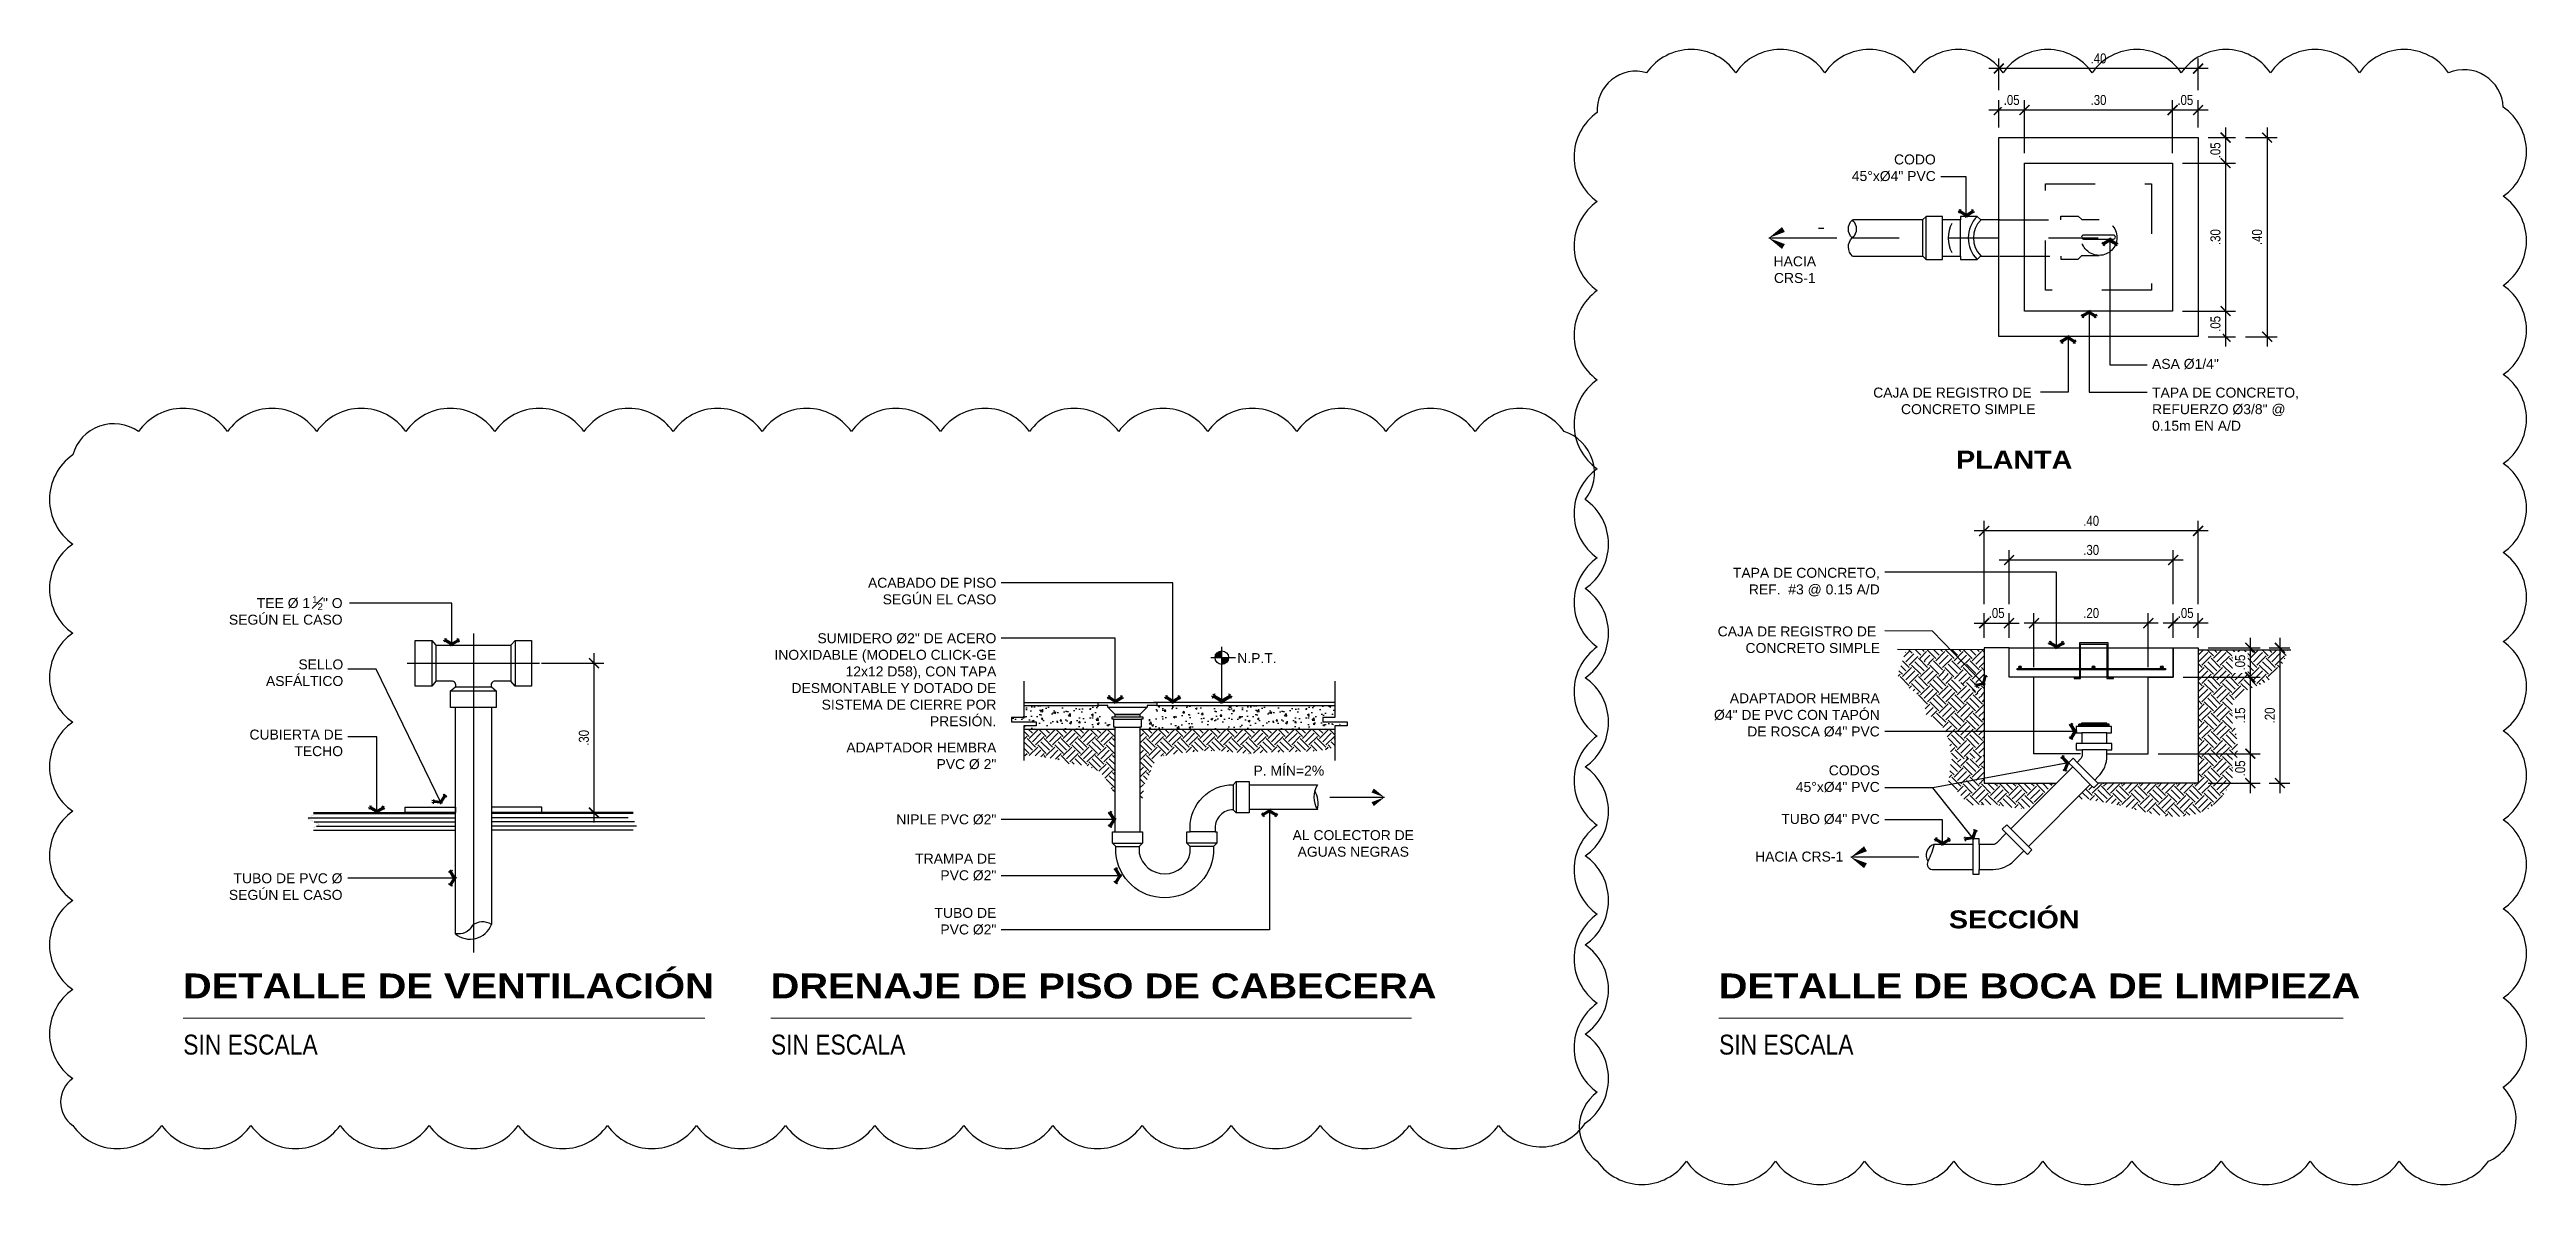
# Model space of a CAD drawing. Header units: metres. Extents: x 2 to 147, y 24 to 94.
# Drawn here: x 2.783 to 7.756, y 92.137 to 94.416 of the extents above; entities that cross this region are included whole.
import ezdxf

# ---------------------------------------------------------------- set-up
doc = ezdxf.new("R2010")
doc.units = ezdxf.units.M
doc.header["$MEASUREMENT"] = 0
doc.header["$PDMODE"] = 35
for name, pattern in [('CENTER', [2, 1.25, -0.25, 0.25, -0.25]), ('CENTER2', [1.125, 0.75, -0.125, 0.125, -0.125]), ('HIDDEN', [0.375, 0.25, -0.125])]:
    doc.linetypes.add(name, pattern=pattern)
doc.layers.get('Defpoints').update_dxf_attribs({"color": 171})
for name, color, linetype in [('A RES', 5, 'Continuous'), ('Cotas', 1, 'Continuous'), ('DET HIDRO', 6, 'Continuous'), ('PAREDES', 8, 'Continuous'), ('PISOS', 1, 'Continuous'), ('TEXTOS', 2, 'Continuous'), ('TEXTOS HIDRO', 2, 'Continuous')]:
    doc.layers.add(name, color=color, linetype=linetype)
doc.styles.add('Architect Hand_2', font='ARIALN.TTF', dxfattribs={"height": 0.003953})
doc.styles.add('ARIAL', font='arial.ttf')
doc.styles.add('Arial Black_4', font='', dxfattribs={"height": 0.005})
doc.styles.add('COTAS', font='ARIALN.TTF')
doc.styles.add('GRANDE', font='')
doc.styles.add('TEXTO HIDROSANITARIO', font='arial.ttf')
doc.styles.get('Arial Black_4').set_extended_font_data('Arial Black', bold=True)
doc.styles.get('GRANDE').set_extended_font_data('Arial Black')
doc.dimstyles.new('ESC-10', dxfattribs={"dimtxt": 0.02, "dimasz": 0.02, "dimexe": 0.02, "dimexo": 0.02, "dimgap": 0.01, "dimtad": 1, "dimzin": 4, "dimdsep": 46, "dimtxsty": 'COTAS', "dimblk": 'ARCHTICK', "dimcen": 0.02, "dimdle": 0.02, "dimclrd": 1, "dimclre": 1, "dimclrt": 2, "dimazin": 0, "dimtfac": 0.75, "dimtmove": 1, "dimatfit": 3, "dimldrblk": 'FLE', "dimfxl": 0.1, "dimtvp": 1.5, "dimtfill": 1, "dimtolj": 1, "dimtzin": 0, "dimarcsym": 0})
doc.dimstyles.new('ESC-12.5', dxfattribs={"dimtxt": 0.025, "dimasz": 0.025, "dimexe": 0.025, "dimexo": 0.025, "dimgap": 0.0125, "dimtad": 1, "dimzin": 4, "dimdsep": 46, "dimtxsty": 'COTAS', "dimblk": 'ARCHTICK', "dimcen": 0.025, "dimdle": 0.025, "dimclrd": 1, "dimclre": 1, "dimclrt": 2, "dimazin": 0, "dimtfac": 0.75, "dimtmove": 1, "dimatfit": 3, "dimldrblk": 'FLE', "dimfxl": 0.1, "dimtvp": 1.5, "dimtfill": 1, "dimtolj": 1, "dimtzin": 0, "dimarcsym": 0})
pattern_1 = [(45, (-7.854909, 88.013834), (8e-18, 0.034285686), [0.02424364, -0.02424364]), (45, (-7.861337, 88.020263), (8e-18, 0.034285686), [0.02424364, -0.02424364]), (45, (-7.867766, 88.026691), (8e-18, 0.034285686), [0.02424364, -0.02424364]), (135, (-7.867766, 88.030977), (-0.034285686, 1e-17), [0.02424364, -0.02424364]), (135, (-7.861337, 88.037406), (-0.034285686, 1e-17), [0.02424364, -0.02424364]), (135, (-7.854909, 88.043834), (-0.034285686, 1e-17), [0.02424364, -0.02424364])]
pattern_2 = [(45, (1.225957, 91.30608), (3e-18, 0.03673828), [0.02597789, -0.02597789]), (45, (1.21907, 91.312969), (3e-18, 0.03673828), [0.02597789, -0.02597789]), (45, (1.21218, 91.319857), (3e-18, 0.03673828), [0.02597789, -0.02597789]), (135, (1.21218, 91.32445), (-0.03673828, 6e-18), [0.02597789, -0.02597789]), (135, (1.21907, 91.331338), (-0.03673828, 6e-18), [0.02597789, -0.02597789]), (135, (1.225957, 91.338226), (-0.03673828, 6e-18), [0.02597789, -0.02597789])]
pattern_3 = [(45, (6.032149, 92.867548), (3e-18, 0.0367383), [0.0259779, -0.0259779]), (45, (6.02526, 92.874437), (3e-18, 0.0367383), [0.0259779, -0.0259779]), (45, (6.018372, 92.881325), (3e-18, 0.0367383), [0.0259779, -0.0259779]), (135, (6.018372, 92.885917), (-0.0367383, 6e-18), [0.0259779, -0.0259779]), (135, (6.02526, 92.892806), (-0.0367383, 6e-18), [0.0259779, -0.0259779]), (135, (6.032149, 92.899694), (-0.0367383, 6e-18), [0.0259779, -0.0259779])]

msp = doc.modelspace()

# ---------------------------------------------------------------- texts
at = {"layer": 'TEXTOS', "color": 2, "char_height": 0.036, "attachment_point": 5, "style": 'GRANDE'}
for s, insert, width in [('{\\C256;PLANTA}', (6.7271, 93.5925), 0.226821), ('{\\C256;SECCIÓN}', (6.7271, 92.6689), 0.250887)]:
    msp.add_mtext(s, dxfattribs=dict(at, insert=insert, width=width))
at = {"layer": 'TEXTOS', "lineweight": 9, "char_height": 0.05, "attachment_point": 1, "line_spacing_factor": 1.176471, "style": 'Arial Black_4', "bg_fill": 3, "box_fill_scale": 1.25, "bg_fill_color": 0, "bg_fill_transparency": 0}
for s, insert, width in [('DETALLE DE VENTILACIÓN', (3.0504, 92.5605), 1.039279), ('DRENAJE DE PISO DE CABECERA', (4.2302, 92.5605), 1.28522), ('DETALLE DE BOCA DE LIMPIEZA', (6.1338, 92.5605), 1.250329)]:
    msp.add_mtext(s, dxfattribs=dict(at, insert=insert, width=width))
at = {"layer": 'TEXTOS', "lineweight": 9, "char_height": 0.04, "attachment_point": 1, "line_spacing_factor": 1.046694, "style": 'Architect Hand_2'}
for insert, width in [((3.0511, 92.4376), 0.270414), ((4.2309, 92.4376), 0.270414), ((6.1345, 92.4376), 0.334459)]:
    msp.add_mtext('SIN ESCALA', dxfattribs=dict(at, insert=insert, width=width))
at = {"layer": 'TEXTOS HIDRO', "char_height": 0.02, "attachment_point": 3, "style": 'ARIAL'}
for s, insert, width in [('\\A1;TEE %%C 1{\\H0.5x; \\H1.4x;\\S1#2;}" O SEGÚN EL CASO', (3.3709, 93.3184), 0.251779), ('SELLO \\PASFÁLTICO', (3.3723, 93.1912), 0.263775), ('CUBIERTA DE\\PTECHO', (3.3718, 93.0503), 0.263775), ('TUBO DE PVC %%C SEGÚN EL CASO', (3.3708, 92.7617), 0.263775)]:
    msp.add_mtext(s, dxfattribs=dict(at, insert=insert, width=width))
at = {"layer": 'TEXTOS HIDRO', "color": 2, "insert": (5.1671, 93.2039), "char_height": 0.02, "width": 0.076932, "attachment_point": 1, "style": 'TEXTO HIDROSANITARIO'}
msp.add_mtext('N.P.T.', dxfattribs=at)
at = {"layer": 'TEXTOS HIDRO', "insert": (4.6835, 93.0243), "char_height": 0.02, "width": 0.304913, "attachment_point": 3, "rotation": 0, "style": 'TEXTO HIDROSANITARIO', "bg_fill": 3, "box_fill_scale": 1.1, "bg_fill_color": 256, "bg_fill_true_color": 13158600, "bg_fill_transparency": 9161100}
msp.add_mtext('ADAPTADOR HEMBRA PVC Ø 2"', dxfattribs=at)

# ---------------------------------------------------------------- blocks, each defined once
blk = doc.blocks.new('FLECHA')
at = {"color": 2, "linetype": 'Continuous'}
blk.add_line((-0.9, 0), (0, 0), dxfattribs=at)
for points in [[(-0.176, 0.145), (0, 0), (-0.214, 0.08)], [(-0.214, -0.08), (0, 0), (-0.176, -0.145)]]:
    blk.add_solid(points, dxfattribs=at)
blk = doc.blocks.new('_ARCHTICK')
at = {"color": 0, "linetype": 'ByBlock', "const_width": 0.15}
blk.add_lwpolyline([(-0.5, -0.5), (0.5, 0.5)], dxfattribs=at)
blk = doc.blocks.new('FLE')
at = {"linetype": 'Continuous'}
h = blk.add_hatch(color=2, dxfattribs=at)
h.paths.add_polyline_path([(-0.57, -0.62), (-0.42, -0.71), (0, 0), (-0.2, 0)])
h.paths.add_polyline_path([(-0.42, 0.71), (-0.57, 0.62), (-0.2, 0), (0, 0)])
at = {"color": 1, "linetype": 'Continuous'}
for p, q in [((0, 0), (-1, 0)), ((-0.31, 0.77), (-0.69, 0.55)), ((-0.2, 0), (-0.64, 0.73)), ((-0.2, 0), (-0.64, -0.73)), ((0.07, -0.11), (-0.49, 0.82)), ((0.07, 0.11), (-0.49, -0.82)), ((-0.69, -0.55), (-0.31, -0.77))]:
    blk.add_line(p, q, dxfattribs=at)
blk = doc.blocks.new('A$C69666F2A')
at = {"color": 1}
blk.add_lwpolyline([(0.241, 0.752), (0.241, 0.407), (0.125, 0.407), (0.125, 0.368), (0.357, 0.368), (0.357, 0.329), (0.241, 0.329), (0.241, 0)], dxfattribs=at)
blk = doc.blocks.new('INDIC NIVEL')
h = blk.add_hatch(color=8)
h.paths.add_polyline_path([(0, 0), (0, -0.122, 0.414214), (0.122, 0)])
h.paths.add_polyline_path([(0, 0.122, 0.414214), (-0.122, 0), (0, 0)])
at = {"color": 0}
for p, q in [((-0.197, 0), (0.197, 0)), ((0, -0.197), (0, 0.197))]:
    blk.add_line(p, q, dxfattribs=at)
blk.add_circle((0, 0), 0.122, dxfattribs=at)
blk = doc.blocks.new('*D110')
at = {"layer": 'Cotas', "color": 1, "lineweight": -2, "transparency": 16777216}
for p, q in [((7.1163, 93.2641), (7.0263, 93.2641)), ((7.0463, 93.2344), (7.0463, 93.2841)), ((7.0963, 93.2344), (7.0963, 93.2841))]:
    blk.add_line(p, q, dxfattribs=at)
at = {"layer": 'Defpoints', "color": 0, "transparency": 16777216}
for p in [(7.0463, 93.2144), (7.0963, 93.2144)]:
    blk.add_point(p, dxfattribs=at)
at = {"layer": 'Cotas', "color": 2, "transparency": 16777216, "insert": (7.0713, 93.2843), "char_height": 0.02, "attachment_point": 5, "style": 'COTAS', "bg_fill": 3, "box_fill_scale": 1.25, "bg_fill_color": 256, "bg_fill_true_color": 13158600, "bg_fill_transparency": 0}
blk.add_mtext('\\A1;.05', dxfattribs=at)
at = {"layer": 'Defpoints', "color": 0, "transparency": 16777216}
blk.add_point((7.0463, 93.2641), dxfattribs=at)
at = {"layer": 'Cotas', "color": 1, "lineweight": -2, "transparency": 16777216, "xscale": 0.02, "yscale": 0.02, "zscale": 0.02, "rotation": 180}
blk.add_blockref('_ARCHTICK', (7.0463, 93.2641), dxfattribs=at)
at = {"layer": 'Cotas', "color": 1, "lineweight": -2, "transparency": 16777216, "xscale": 0.02, "yscale": 0.02, "zscale": 0.02}
blk.add_blockref('_ARCHTICK', (7.0963, 93.2641), dxfattribs=at)
blk = doc.blocks.new('*D57')
at = {"layer": 'Cotas', "color": 1, "lineweight": -2, "transparency": 16777216}
for p, q in [((6.6468, 93.2641), (6.7368, 93.2641)), ((6.6668, 93.2344), (6.6668, 93.2841)), ((6.7168, 93.2344), (6.7168, 93.2841))]:
    blk.add_line(p, q, dxfattribs=at)
at = {"layer": 'Defpoints', "color": 0, "transparency": 16777216}
for p in [(6.6668, 93.2144), (6.7168, 93.2144)]:
    blk.add_point(p, dxfattribs=at)
at = {"layer": 'Cotas', "color": 2, "transparency": 16777216, "insert": (6.6918, 93.2843), "char_height": 0.02, "attachment_point": 5, "style": 'COTAS', "bg_fill": 3, "box_fill_scale": 1.25, "bg_fill_color": 256, "bg_fill_true_color": 13158600, "bg_fill_transparency": 0}
blk.add_mtext('\\A1;.05', dxfattribs=at)
at = {"layer": 'Defpoints', "color": 0, "transparency": 16777216}
blk.add_point((6.7168, 93.2641), dxfattribs=at)
at = {"layer": 'Cotas', "color": 1, "lineweight": -2, "transparency": 16777216, "xscale": 0.02, "yscale": 0.02, "zscale": 0.02, "rotation": 180}
blk.add_blockref('_ARCHTICK', (6.6668, 93.2641), dxfattribs=at)
at = {"layer": 'Cotas', "color": 1, "lineweight": -2, "transparency": 16777216, "xscale": 0.02, "yscale": 0.02, "zscale": 0.02}
blk.add_blockref('_ARCHTICK', (6.7168, 93.2641), dxfattribs=at)
blk = doc.blocks.new('*D58')
at = {"layer": 'Cotas', "color": 1, "lineweight": -2, "transparency": 16777216}
for p, q in [((6.7168, 93.3021), (6.7168, 93.4108)), ((7.0463, 93.3021), (7.0463, 93.4108)), ((7.0663, 93.3908), (6.6968, 93.3908))]:
    blk.add_line(p, q, dxfattribs=at)
at = {"layer": 'Defpoints', "color": 0, "transparency": 16777216}
for p in [(6.7168, 93.3908), (6.7168, 93.2821), (7.0463, 93.2821)]:
    blk.add_point(p, dxfattribs=at)
at = {"layer": 'Cotas', "color": 1, "lineweight": -2, "transparency": 16777216, "xscale": 0.02, "yscale": 0.02, "zscale": 0.02, "rotation": 180}
blk.add_blockref('_ARCHTICK', (6.7168, 93.3908), dxfattribs=at)
at = {"layer": 'Cotas', "color": 1, "lineweight": -2, "transparency": 16777216, "xscale": 0.02, "yscale": 0.02, "zscale": 0.02}
blk.add_blockref('_ARCHTICK', (7.0463, 93.3908), dxfattribs=at)
at = {"layer": 'Cotas', "color": 2, "transparency": 16777216, "insert": (6.8816, 93.411), "char_height": 0.02, "attachment_point": 5, "style": 'COTAS', "bg_fill": 3, "box_fill_scale": 1.25, "bg_fill_color": 256, "bg_fill_true_color": 13158600, "bg_fill_transparency": 0}
blk.add_mtext('\\A1;.30', dxfattribs=at)
blk = doc.blocks.new('*D59')
at = {"layer": 'Cotas', "color": 1, "lineweight": -2, "transparency": 16777216}
for p, q in [((7.1163, 93.4493), (6.6468, 93.4493)), ((6.6668, 93.3021), (6.6668, 93.4693)), ((7.0963, 93.3021), (7.0963, 93.4693))]:
    blk.add_line(p, q, dxfattribs=at)
at = {"layer": 'Defpoints', "color": 0, "transparency": 16777216}
for p in [(6.6668, 93.4493), (6.6668, 93.2821), (7.0963, 93.2821)]:
    blk.add_point(p, dxfattribs=at)
at = {"layer": 'Cotas', "color": 1, "lineweight": -2, "transparency": 16777216, "xscale": 0.02, "yscale": 0.02, "zscale": 0.02, "rotation": 180}
blk.add_blockref('_ARCHTICK', (6.6668, 93.4493), dxfattribs=at)
at = {"layer": 'Cotas', "color": 1, "lineweight": -2, "transparency": 16777216, "xscale": 0.02, "yscale": 0.02, "zscale": 0.02}
blk.add_blockref('_ARCHTICK', (7.0963, 93.4493), dxfattribs=at)
at = {"layer": 'Cotas', "color": 2, "transparency": 16777216, "insert": (6.8816, 93.4695), "char_height": 0.02, "attachment_point": 5, "style": 'COTAS', "bg_fill": 3, "box_fill_scale": 1.25, "bg_fill_color": 256, "bg_fill_true_color": 13158600, "bg_fill_transparency": 0}
blk.add_mtext('\\A1;.40', dxfattribs=at)
blk = doc.blocks.new('*D111')
at = {"layer": 'Cotas', "color": 1, "lineweight": -2, "transparency": 16777216}
for p, q in [((7.0163, 93.2641), (6.7468, 93.2641)), ((6.7668, 93.1754), (6.7668, 93.2841)), ((6.9963, 93.1754), (6.9963, 93.2841))]:
    blk.add_line(p, q, dxfattribs=at)
at = {"layer": 'Defpoints', "color": 0, "transparency": 16777216}
for p in [(6.7668, 93.2641), (6.7668, 93.1554), (6.9963, 93.1554)]:
    blk.add_point(p, dxfattribs=at)
at = {"layer": 'Cotas', "color": 1, "lineweight": -2, "transparency": 16777216, "xscale": 0.02, "yscale": 0.02, "zscale": 0.02, "rotation": 180}
blk.add_blockref('_ARCHTICK', (6.7668, 93.2641), dxfattribs=at)
at = {"layer": 'Cotas', "color": 1, "lineweight": -2, "transparency": 16777216, "xscale": 0.02, "yscale": 0.02, "zscale": 0.02}
blk.add_blockref('_ARCHTICK', (6.9963, 93.2641), dxfattribs=at)
at = {"layer": 'Cotas', "color": 2, "transparency": 16777216, "insert": (6.8816, 93.2843), "char_height": 0.02, "attachment_point": 5, "style": 'COTAS', "bg_fill": 3, "box_fill_scale": 1.25, "bg_fill_color": 256, "bg_fill_true_color": 13158600, "bg_fill_transparency": 0}
blk.add_mtext('\\A1;.20', dxfattribs=at)
blk = doc.blocks.new('*D112')
at = {"layer": 'Cotas', "color": 1, "lineweight": -2, "transparency": 16777216}
for p, q in [((7.1163, 93.2144), (7.2211, 93.2144)), ((7.2011, 93.2344), (7.2011, 93.1354)), ((7.0663, 93.1554), (7.2211, 93.1554))]:
    blk.add_line(p, q, dxfattribs=at)
at = {"layer": 'Defpoints', "color": 0, "transparency": 16777216}
for p in [(7.0963, 93.2144), (7.0463, 93.1554)]:
    blk.add_point(p, dxfattribs=at)
at = {"layer": 'Cotas', "color": 2, "transparency": 16777216, "insert": (7.1808, 93.1849), "char_height": 0.02, "attachment_point": 5, "rotation": 90, "style": 'COTAS', "bg_fill": 3, "box_fill_scale": 1.25, "bg_fill_color": 256, "bg_fill_true_color": 13158600, "bg_fill_transparency": 0}
blk.add_mtext('\\A1;.05', dxfattribs=at)
at = {"layer": 'Defpoints', "color": 0, "transparency": 16777216}
blk.add_point((7.2011, 93.1554), dxfattribs=at)
at = {"layer": 'Cotas', "color": 1, "lineweight": -2, "transparency": 16777216, "xscale": 0.02, "yscale": 0.02, "zscale": 0.02}
for p, rotation in [((7.2011, 93.2144), 90), ((7.2011, 93.1554), 270)]:
    blk.add_blockref('_ARCHTICK', p, dxfattribs=dict(at, rotation=rotation))
blk = doc.blocks.new('*D113')
at = {"layer": 'Cotas', "color": 1, "lineweight": -2, "transparency": 16777216}
for p, q in [((7.0663, 93.1554), (7.2211, 93.1554)), ((7.2011, 93.1754), (7.2011, 92.9819)), ((7.0163, 93.0019), (7.2211, 93.0019))]:
    blk.add_line(p, q, dxfattribs=at)
at = {"layer": 'Defpoints', "color": 0, "transparency": 16777216}
for p in [(7.0463, 93.1554), (6.9963, 93.0019), (7.2011, 93.0019)]:
    blk.add_point(p, dxfattribs=at)
at = {"layer": 'Cotas', "color": 1, "lineweight": -2, "transparency": 16777216, "xscale": 0.02, "yscale": 0.02, "zscale": 0.02}
for p, rotation in [((7.2011, 93.1554), 90), ((7.2011, 93.0019), 270)]:
    blk.add_blockref('_ARCHTICK', p, dxfattribs=dict(at, rotation=rotation))
at = {"layer": 'Cotas', "color": 2, "transparency": 16777216, "insert": (7.1808, 93.0787), "char_height": 0.02, "attachment_point": 5, "rotation": 90, "style": 'COTAS', "bg_fill": 3, "box_fill_scale": 1.25, "bg_fill_color": 256, "bg_fill_true_color": 13158600, "bg_fill_transparency": 0}
blk.add_mtext('\\A1;.15', dxfattribs=at)
blk = doc.blocks.new('*D114')
at = {"layer": 'Cotas', "color": 1, "lineweight": -2, "transparency": 16777216}
for p, q in [((7.0163, 93.0019), (7.2211, 93.0019)), ((7.2011, 93.0219), (7.2011, 92.9229)), ((7.1163, 92.9429), (7.2211, 92.9429))]:
    blk.add_line(p, q, dxfattribs=at)
at = {"layer": 'Defpoints', "color": 0, "transparency": 16777216}
for p in [(6.9963, 93.0019), (7.0963, 92.9429)]:
    blk.add_point(p, dxfattribs=at)
at = {"layer": 'Cotas', "color": 2, "transparency": 16777216, "insert": (7.1808, 92.9724), "char_height": 0.02, "attachment_point": 5, "rotation": 90, "style": 'COTAS', "bg_fill": 3, "box_fill_scale": 1.25, "bg_fill_color": 256, "bg_fill_true_color": 13158600, "bg_fill_transparency": 0}
blk.add_mtext('\\A1;.05', dxfattribs=at)
at = {"layer": 'Defpoints', "color": 0, "transparency": 16777216}
blk.add_point((7.2011, 92.9429), dxfattribs=at)
at = {"layer": 'Cotas', "color": 1, "lineweight": -2, "transparency": 16777216, "xscale": 0.02, "yscale": 0.02, "zscale": 0.02}
for p, rotation in [((7.2011, 93.0019), 90), ((7.2011, 92.9429), 270)]:
    blk.add_blockref('_ARCHTICK', p, dxfattribs=dict(at, rotation=rotation))
blk = doc.blocks.new('*D60')
at = {"layer": 'Cotas', "color": 1, "lineweight": -2, "transparency": 16777216}
for p, q in [((7.2391, 93.2144), (7.2806, 93.2144)), ((7.2606, 93.2344), (7.2606, 92.9229)), ((7.2391, 92.9429), (7.2806, 92.9429))]:
    blk.add_line(p, q, dxfattribs=at)
at = {"layer": 'Defpoints', "color": 0, "transparency": 16777216}
for p in [(7.2191, 93.2144), (7.2191, 92.9429), (7.2606, 92.9429)]:
    blk.add_point(p, dxfattribs=at)
at = {"layer": 'Cotas', "color": 1, "lineweight": -2, "transparency": 16777216, "xscale": 0.02, "yscale": 0.02, "zscale": 0.02}
for p, rotation in [((7.2606, 93.2144), 90), ((7.2606, 92.9429), 270)]:
    blk.add_blockref('_ARCHTICK', p, dxfattribs=dict(at, rotation=rotation))
at = {"layer": 'Cotas', "color": 2, "transparency": 16777216, "insert": (7.2404, 93.0787), "char_height": 0.02, "attachment_point": 5, "rotation": 90, "style": 'COTAS', "bg_fill": 3, "box_fill_scale": 1.25, "bg_fill_color": 256, "bg_fill_true_color": 13158600, "bg_fill_transparency": 0}
blk.add_mtext('\\A1;.20', dxfattribs=at)
blk = doc.blocks.new('*D108')
at = {"layer": 'Defpoints', "color": 0, "linetype": 'Continuous', "transparency": 16777216}
for p in [(3.7501, 93.1836), (3.7501, 92.8836), (3.8756, 92.8836)]:
    blk.add_point(p, dxfattribs=at)
at = {"layer": 'DET HIDRO', "color": 1, "linetype": 'Continuous', "lineweight": -2, "transparency": 16777216}
for p, q in [((3.8756, 93.2036), (3.8756, 92.8636)), ((3.7701, 93.1836), (3.8956, 93.1836)), ((3.7701, 92.8836), (3.8956, 92.8836))]:
    blk.add_line(p, q, dxfattribs=at)
at = {"layer": 'DET HIDRO', "color": 1, "linetype": 'Continuous', "lineweight": -2, "transparency": 16777216, "xscale": 0.02, "yscale": 0.02, "zscale": 0.02}
for p, rotation in [((3.8756, 93.1836), 90), ((3.8756, 92.8836), 270)]:
    blk.add_blockref('_ARCHTICK', p, dxfattribs=dict(at, rotation=rotation))
at = {"layer": 'DET HIDRO', "color": 2, "linetype": 'Continuous', "transparency": 16777216, "insert": (3.8554, 93.0336), "char_height": 0.02, "attachment_point": 5, "rotation": 90, "style": 'COTAS', "bg_fill": 3, "box_fill_scale": 1.25, "bg_fill_color": 256, "bg_fill_true_color": 13158600, "bg_fill_transparency": 0}
blk.add_mtext('\\A1;.30', dxfattribs=at)
blk = doc.blocks.new('*D105')
at = {"layer": 'Cotas', "color": 1, "lineweight": -2, "transparency": 16777216}
for p, q in [((7.1163, 94.2945), (7.0249, 94.2945)), ((7.0449, 94.208), (7.0449, 94.3145)), ((7.0963, 94.2594), (7.0963, 94.3145))]:
    blk.add_line(p, q, dxfattribs=at)
at = {"layer": 'Defpoints', "color": 0, "transparency": 16777216}
for p in [(7.0963, 94.2394), (7.0449, 94.188)]:
    blk.add_point(p, dxfattribs=at)
at = {"layer": 'Cotas', "color": 1, "lineweight": -2, "transparency": 16777216, "xscale": 0.02, "yscale": 0.02, "zscale": 0.02, "rotation": 180}
blk.add_blockref('_ARCHTICK', (7.0449, 94.2945), dxfattribs=at)
at = {"layer": 'Cotas', "color": 1, "lineweight": -2, "transparency": 16777216, "xscale": 0.02, "yscale": 0.02, "zscale": 0.02}
blk.add_blockref('_ARCHTICK', (7.0963, 94.2945), dxfattribs=at)
at = {"layer": 'Cotas', "color": 2, "transparency": 16777216, "insert": (7.0706, 94.3147), "char_height": 0.02, "attachment_point": 5, "style": 'COTAS', "bg_fill": 3, "box_fill_scale": 1.25, "bg_fill_color": 256, "bg_fill_true_color": 13158600, "bg_fill_transparency": 0}
blk.add_mtext('\\A1;.05', dxfattribs=at)
at = {"layer": 'Defpoints', "color": 0, "transparency": 16777216}
blk.add_point((7.0449, 94.2945), dxfattribs=at)
blk = doc.blocks.new('*D106')
at = {"layer": 'Cotas', "color": 1, "lineweight": -2, "transparency": 16777216}
for p, q in [((7.0649, 94.2945), (6.7277, 94.2945)), ((6.7477, 94.208), (6.7477, 94.3145)), ((7.0449, 94.208), (7.0449, 94.3145))]:
    blk.add_line(p, q, dxfattribs=at)
at = {"layer": 'Defpoints', "color": 0, "transparency": 16777216}
for p in [(6.7477, 94.2945), (6.7477, 94.188), (7.0449, 94.188)]:
    blk.add_point(p, dxfattribs=at)
at = {"layer": 'Cotas', "color": 1, "lineweight": -2, "transparency": 16777216, "xscale": 0.02, "yscale": 0.02, "zscale": 0.02, "rotation": 180}
blk.add_blockref('_ARCHTICK', (6.7477, 94.2945), dxfattribs=at)
at = {"layer": 'Cotas', "color": 1, "lineweight": -2, "transparency": 16777216, "xscale": 0.02, "yscale": 0.02, "zscale": 0.02}
blk.add_blockref('_ARCHTICK', (7.0449, 94.2945), dxfattribs=at)
at = {"layer": 'Cotas', "color": 2, "transparency": 16777216, "insert": (6.8963, 94.3147), "char_height": 0.02, "attachment_point": 5, "style": 'COTAS', "bg_fill": 3, "box_fill_scale": 1.25, "bg_fill_color": 256, "bg_fill_true_color": 13158600, "bg_fill_transparency": 0}
blk.add_mtext('\\A1;.30', dxfattribs=at)
blk = doc.blocks.new('*D107')
at = {"layer": 'Cotas', "color": 1, "lineweight": -2, "transparency": 16777216}
for p, q in [((6.7677, 94.2945), (6.6762, 94.2945)), ((6.6962, 94.2594), (6.6962, 94.3145)), ((6.7477, 94.208), (6.7477, 94.3145))]:
    blk.add_line(p, q, dxfattribs=at)
at = {"layer": 'Defpoints', "color": 0, "transparency": 16777216}
for p in [(6.6962, 94.2394), (6.7477, 94.188)]:
    blk.add_point(p, dxfattribs=at)
at = {"layer": 'Cotas', "color": 1, "lineweight": -2, "transparency": 16777216, "xscale": 0.02, "yscale": 0.02, "zscale": 0.02, "rotation": 180}
blk.add_blockref('_ARCHTICK', (6.6962, 94.2945), dxfattribs=at)
at = {"layer": 'Cotas', "color": 1, "lineweight": -2, "transparency": 16777216, "xscale": 0.02, "yscale": 0.02, "zscale": 0.02}
blk.add_blockref('_ARCHTICK', (6.7477, 94.2945), dxfattribs=at)
at = {"layer": 'Cotas', "color": 2, "transparency": 16777216, "insert": (6.722, 94.3147), "char_height": 0.02, "attachment_point": 5, "style": 'COTAS', "bg_fill": 3, "box_fill_scale": 1.25, "bg_fill_color": 256, "bg_fill_true_color": 13158600, "bg_fill_transparency": 0}
blk.add_mtext('\\A1;.05', dxfattribs=at)
at = {"layer": 'Defpoints', "color": 0, "transparency": 16777216}
blk.add_point((6.6962, 94.2945), dxfattribs=at)
blk = doc.blocks.new('*D51')
at = {"layer": 'Cotas', "color": 1, "lineweight": -2, "transparency": 16777216}
for p, q in [((6.6962, 94.3345), (6.6962, 94.398)), ((7.0963, 94.3345), (7.0963, 94.398)), ((7.1163, 94.378), (6.6762, 94.378))]:
    blk.add_line(p, q, dxfattribs=at)
at = {"layer": 'Defpoints', "color": 0, "transparency": 16777216}
for p in [(6.6962, 94.378), (6.6962, 94.3145), (7.0963, 94.3145)]:
    blk.add_point(p, dxfattribs=at)
at = {"layer": 'Cotas', "color": 1, "lineweight": -2, "transparency": 16777216, "xscale": 0.02, "yscale": 0.02, "zscale": 0.02, "rotation": 180}
blk.add_blockref('_ARCHTICK', (6.6962, 94.378), dxfattribs=at)
at = {"layer": 'Cotas', "color": 1, "lineweight": -2, "transparency": 16777216, "xscale": 0.02, "yscale": 0.02, "zscale": 0.02}
blk.add_blockref('_ARCHTICK', (7.0963, 94.378), dxfattribs=at)
at = {"layer": 'Cotas', "color": 2, "transparency": 16777216, "insert": (6.8963, 94.3982), "char_height": 0.02, "attachment_point": 5, "style": 'COTAS', "bg_fill": 3, "box_fill_scale": 1.25, "bg_fill_color": 256, "bg_fill_true_color": 13158600, "bg_fill_transparency": 0}
blk.add_mtext('\\A1;.40', dxfattribs=at)
blk = doc.blocks.new('*D52')
at = {"layer": 'Cotas', "color": 1, "lineweight": -2, "transparency": 16777216}
for p, q in [((7.1163, 94.2394), (7.1714, 94.2394)), ((7.1514, 94.2594), (7.1514, 94.168)), ((7.0649, 94.188), (7.1714, 94.188))]:
    blk.add_line(p, q, dxfattribs=at)
at = {"layer": 'Defpoints', "color": 0, "transparency": 16777216}
blk.add_point((7.0449, 94.188), dxfattribs=at)
at = {"layer": 'Cotas', "color": 1, "lineweight": -2, "transparency": 16777216, "xscale": 0.02, "yscale": 0.02, "zscale": 0.02}
for p, rotation in [((7.1514, 94.2394), 90), ((7.1514, 94.188), 270)]:
    blk.add_blockref('_ARCHTICK', p, dxfattribs=dict(at, rotation=rotation))
at = {"layer": 'Cotas', "color": 2, "transparency": 16777216, "insert": (7.1312, 94.2137), "char_height": 0.02, "attachment_point": 5, "rotation": 90, "style": 'COTAS', "bg_fill": 3, "box_fill_scale": 1.25, "bg_fill_color": 256, "bg_fill_true_color": 13158600, "bg_fill_transparency": 0}
blk.add_mtext('\\A1;.05', dxfattribs=at)
at = {"layer": 'Defpoints', "color": 0, "transparency": 16777216}
for p in [(7.0963, 94.2394), (7.1514, 94.188)]:
    blk.add_point(p, dxfattribs=at)
blk = doc.blocks.new('*D53')
at = {"layer": 'Cotas', "color": 1, "lineweight": -2, "transparency": 16777216}
for p, q in [((7.1514, 94.208), (7.1514, 93.8708)), ((7.0649, 94.188), (7.1714, 94.188)), ((7.0649, 93.8908), (7.1714, 93.8908))]:
    blk.add_line(p, q, dxfattribs=at)
at = {"layer": 'Defpoints', "color": 0, "transparency": 16777216}
for p in [(7.0449, 94.188), (7.0449, 93.8908), (7.1514, 93.8908)]:
    blk.add_point(p, dxfattribs=at)
at = {"layer": 'Cotas', "color": 1, "lineweight": -2, "transparency": 16777216, "xscale": 0.02, "yscale": 0.02, "zscale": 0.02}
for p, rotation in [((7.1514, 94.188), 90), ((7.1514, 93.8908), 270)]:
    blk.add_blockref('_ARCHTICK', p, dxfattribs=dict(at, rotation=rotation))
at = {"layer": 'Cotas', "color": 2, "transparency": 16777216, "insert": (7.1312, 94.0394), "char_height": 0.02, "attachment_point": 5, "rotation": 90, "style": 'COTAS', "bg_fill": 3, "box_fill_scale": 1.25, "bg_fill_color": 256, "bg_fill_true_color": 13158600, "bg_fill_transparency": 0}
blk.add_mtext('\\A1;.30', dxfattribs=at)
blk = doc.blocks.new('*D54')
at = {"layer": 'Cotas', "color": 1, "lineweight": -2, "transparency": 16777216}
for p, q in [((7.0649, 93.8908), (7.1714, 93.8908)), ((7.1514, 93.9108), (7.1514, 93.8194)), ((7.1163, 93.8394), (7.1714, 93.8394))]:
    blk.add_line(p, q, dxfattribs=at)
at = {"layer": 'Defpoints', "color": 0, "transparency": 16777216}
blk.add_point((7.0449, 93.8908), dxfattribs=at)
at = {"layer": 'Cotas', "color": 1, "lineweight": -2, "transparency": 16777216, "xscale": 0.02, "yscale": 0.02, "zscale": 0.02}
for p, rotation in [((7.1514, 93.8908), 90), ((7.1514, 93.8394), 270)]:
    blk.add_blockref('_ARCHTICK', p, dxfattribs=dict(at, rotation=rotation))
at = {"layer": 'Cotas', "color": 2, "transparency": 16777216, "insert": (7.1312, 93.8651), "char_height": 0.02, "attachment_point": 5, "rotation": 90, "style": 'COTAS', "bg_fill": 3, "box_fill_scale": 1.25, "bg_fill_color": 256, "bg_fill_true_color": 13158600, "bg_fill_transparency": 0}
blk.add_mtext('\\A1;.05', dxfattribs=at)
at = {"layer": 'Defpoints', "color": 0, "transparency": 16777216}
for p in [(7.0963, 93.8394), (7.1514, 93.8394)]:
    blk.add_point(p, dxfattribs=at)
blk = doc.blocks.new('*D55')
at = {"layer": 'Cotas', "color": 1, "lineweight": -2, "transparency": 16777216}
for p, q in [((7.1914, 94.2394), (7.2549, 94.2394)), ((7.2349, 94.2594), (7.2349, 93.8194)), ((7.1914, 93.8394), (7.2549, 93.8394))]:
    blk.add_line(p, q, dxfattribs=at)
at = {"layer": 'Defpoints', "color": 0, "transparency": 16777216}
for p in [(7.1714, 94.2394), (7.1714, 93.8394), (7.2349, 93.8394)]:
    blk.add_point(p, dxfattribs=at)
at = {"layer": 'Cotas', "color": 1, "lineweight": -2, "transparency": 16777216, "xscale": 0.02, "yscale": 0.02, "zscale": 0.02}
for p, rotation in [((7.2349, 94.2394), 90), ((7.2349, 93.8394), 270)]:
    blk.add_blockref('_ARCHTICK', p, dxfattribs=dict(at, rotation=rotation))
at = {"layer": 'Cotas', "color": 2, "transparency": 16777216, "insert": (7.2147, 94.0394), "char_height": 0.02, "attachment_point": 5, "rotation": 90, "style": 'COTAS', "bg_fill": 3, "box_fill_scale": 1.25, "bg_fill_color": 256, "bg_fill_true_color": 13158600, "bg_fill_transparency": 0}
blk.add_mtext('\\A1;.40', dxfattribs=at)

# ---------------------------------------------------------------- hatches: boundary and pattern name
at = {"layer": 'DET HIDRO'}
h = msp.add_hatch(dxfattribs=at)
h.set_pattern_fill('EARTH', color=8, scale=0.103912, angle=45, style=0)
h.set_pattern_definition(pattern_2)
h.paths.add_polyline_path([(6.4937, 93.1578), (6.493, 93.1605), (6.5108, 93.2113), (6.6668, 93.1166), (6.6668, 92.9977), (6.6391, 92.9912), (6.6, 92.9912), (6.6, 92.9924), (6.6, 92.9937), (6.6, 92.9949), (6.5999, 92.9962), (6.5999, 92.9974), (6.5999, 92.9987), (6.5998, 92.9999), (6.5997, 93.0011), (6.5997, 93.0024), (6.5996, 93.0036), (6.5995, 93.0048), (6.5994, 93.0061), (6.5993, 93.0073), (6.5991, 93.0085), (6.599, 93.0097), (6.5988, 93.0109), (6.5987, 93.0121), (6.5985, 93.0133), (6.5983, 93.0145), (6.5981, 93.0157), (6.5979, 93.0169), (6.5977, 93.018), (6.5975, 93.0192), (6.5972, 93.0204), (6.597, 93.0215), (6.5967, 93.0227), (6.5964, 93.0238), (6.5962, 93.025), (6.5959, 93.0261), (6.5956, 93.0273), (6.5952, 93.0284), (6.5949, 93.0295), (6.5946, 93.0306), (6.5942, 93.0317), (6.5939, 93.0328), (6.5935, 93.0339), (6.5931, 93.035), (6.5927, 93.036), (6.5923, 93.0371), (6.5919, 93.0382), (6.5915, 93.0392), (6.5911, 93.0403), (6.5906, 93.0413), (6.5902, 93.0423), (6.5897, 93.0433), (6.5893, 93.0443), (6.5888, 93.0453), (6.5883, 93.0463), (6.5878, 93.0473), (6.5873, 93.0483), (6.5867, 93.0492), (6.5862, 93.0502), (6.5857, 93.0511), (6.5851, 93.052), (6.5845, 93.053), (6.584, 93.0539), (6.5834, 93.0548), (6.5828, 93.0557), (6.5822, 93.0565), (6.5815, 93.0574), (6.5809, 93.0583), (6.5803, 93.0591), (6.5796, 93.0599), (6.579, 93.0608), (6.5783, 93.0616), (6.5776, 93.0624), (6.5769, 93.0631), (6.5762, 93.0639), (6.5755, 93.0647), (6.5748, 93.0654), (6.5741, 93.0662), (6.5733, 93.0669), (6.5726, 93.0676), (6.5718, 93.0683), (6.5711, 93.069), (6.5703, 93.0696), (6.5695, 93.0703), (6.5687, 93.0709), (6.5679, 93.0715), (6.5671, 93.0722), (6.5662, 93.0728), (6.5654, 93.0733), (6.5646, 93.0739), (6.5637, 93.0745), (6.5628, 93.075), (6.562, 93.0755), (6.5611, 93.076), (6.5602, 93.0765), (6.5593, 93.077), (6.5583, 93.0775), (6.5574, 93.0779), (6.5565, 93.0783), (6.5555, 93.0787), (6.5546, 93.0791), (6.5536, 93.0795), (6.5526, 93.0799), (6.5516, 93.0802), (6.5506, 93.0806), (6.5496, 93.0809), (6.5486, 93.0812), (6.5488, 93.0811), (6.5487, 93.0847), (6.5485, 93.0891), (6.5481, 93.0934), (6.5475, 93.0975), (6.5465, 93.1014), (6.5452, 93.1052), (6.5434, 93.1088), (6.5413, 93.1121), (6.5387, 93.1153), (6.5358, 93.1183), (6.5326, 93.1212), (6.5292, 93.1241), (6.5256, 93.1268), (6.5219, 93.1296), (6.5181, 93.1323), (6.5143, 93.1351), (6.5105, 93.138), (6.5069, 93.1409), (6.5034, 93.144), (6.5003, 93.1472), (6.4976, 93.1506), (6.4954, 93.1541)])
h = msp.add_hatch(dxfattribs=at)
h.set_pattern_fill('EARTH', color=8, scale=0.103912, angle=45, style=0)
h.set_pattern_definition([(45, (6.032149, 92.917548), (3e-18, 0.0367383), [0.0259779, -0.0259779]), (45, (6.02526, 92.924437), (3e-18, 0.0367383), [0.0259779, -0.0259779]), (45, (6.018372, 92.931325), (3e-18, 0.0367383), [0.0259779, -0.0259779]), (135, (6.018372, 92.935917), (-0.0367383, 6e-18), [0.0259779, -0.0259779]), (135, (6.02526, 92.942806), (-0.0367383, 6e-18), [0.0259779, -0.0259779]), (135, (6.032149, 92.949694), (-0.0367383, 6e-18), [0.0259779, -0.0259779])])
h.paths.add_polyline_path([(6.5108, 93.2105), (6.6668, 93.2105), (6.6668, 93.1165)], flags=17)
h = msp.add_hatch(dxfattribs=at)
h.set_pattern_fill('EARTH', color=8, scale=0.103912, angle=45, style=0)
h.set_pattern_definition(pattern_2)
edge = h.paths.add_edge_path()
edge.add_spline(control_points=[(7.2772, 93.2105), (7.2581, 93.1531), (7.2199, 93.1413), (7.1524, 93.1112), (7.1811, 93.0303), (7.1734, 92.9573), (7.1303, 92.8901), (7.0485, 92.8675), (6.9713, 92.8896), (6.9156, 92.9046), (6.8518, 92.912)], knot_values=[0, 0, 0, 0, 0.379735, 0.600545, 0.922547, 1.386526, 1.681823, 2.004026, 2.526783, 2.826737, 2.826737, 2.826737, 2.826737], degree=3, periodic=0)
edge.add_line((6.8518, 92.912), (6.8799, 92.9401))
edge.add_line((6.8799, 92.9401), (6.8868, 92.9331))
edge.add_line((6.8868, 92.9331), (6.8958, 92.9421))
edge.add_line((6.8958, 92.9421), (7.0963, 92.9429))
edge.add_line((7.0963, 92.9429), (7.0963, 93.2105))
edge.add_line((7.0963, 93.2105), (7.2822, 93.2105))
at = {"layer": 'DET HIDRO', "linetype": 'Continuous'}
for points in [[(6.736, 93.1758, -1), (6.7411, 93.1758, -1)], [(6.8838, 93.1758, -1), (6.8889, 93.1758, -1)], [(7.021, 93.1758, -1), (7.0262, 93.1758, -1)]]:
    msp.add_hatch(color=2, dxfattribs=at).paths.add_polyline_path(points)
at = {"layer": 'DET HIDRO'}
h = msp.add_hatch(dxfattribs=at)
h.set_pattern_fill('AR-CONC', color=8, scale=0.000205325, style=0)
h.set_pattern_definition([(50, (4.556675, 93.051373), (0.037407, -0.0032727), [0.0039114, -0.0430258]), (355, (4.556675, 93.051373), (-0.0072362, 0.0392287), [0.003129, -0.0344206]), (100.451, (4.55979, 93.0511), (0.030171, 0.0359558), [0.0033242, -0.0365663]), (46.184, (4.556675, 93.061803), (0.055659, -0.0086323), [0.005867, -0.064539]), (96.636, (4.561313, 93.061084), (0.048745, 0.0508026), [0.004986, -0.0548494]), (351.184, (4.556675, 93.061803), (0.048745, 0.0508025), [0.004694, -0.051631]), (21, (4.56189, 93.059196), (0.0311303, -0.0209976), [0.0039114, -0.0430258]), (326, (4.56189, 93.059196), (0.0126895, 0.0378183), [0.003129, -0.0344206]), (71.451, (4.564484, 93.057446), (0.0438197, 0.0168208), [0.0033242, -0.0365663]), (37.5, (4.556675, 93.051373), (0.00063417, 0.01736124), [0, -0.0340034, 0, -0.0349422, 0, -0.034551]), (7.5, (4.556675, 93.051373), (0.0137197, 0.02056955), [0, -0.01992225, 0, -0.0332211, 0, -0.0131685]), (327.5, (4.545045, 93.051373), (0.0278401, -0.00117625), [0, -0.0130381, 0, -0.0406789, 0, -0.0539778]), (317.5, (4.53983, 93.051373), (0.0304146, 0.0052207), [0, -0.0169496, 0, -0.027015, 0, -0.0383321])])
h.paths.add_polyline_path([(4.9241, 93.0565), (4.9132, 93.0565), (4.9132, 93.0716), (4.8946, 93.0862), (4.8946, 93.0982), (4.7387, 93.0982), (4.7387, 93.0744), (4.7142, 93.0745), (4.7142, 93.0662), (4.7633, 93.0662), (4.7633, 93.058), (4.7387, 93.058), (4.7387, 93.0514), (4.9241, 93.0514)])
h = msp.add_hatch(dxfattribs=at)
h.set_pattern_fill('AR-CONC', color=8, scale=0.000205325, style=0)
h.set_pattern_definition([(50, (4.99042, 93.051373), (0.037407, -0.0032727), [0.0039114, -0.0430258]), (355, (4.99042, 93.051373), (-0.0072362, 0.0392287), [0.003129, -0.0344206]), (100.451, (4.993537, 93.0511), (0.030171, 0.0359558), [0.0033242, -0.0365663]), (46.184, (4.99042, 93.061803), (0.055659, -0.0086323), [0.005867, -0.064539]), (96.636, (4.99506, 93.061084), (0.048745, 0.0508026), [0.004986, -0.0548494]), (351.184, (4.99042, 93.061803), (0.048745, 0.0508025), [0.004694, -0.051631]), (21, (4.995635, 93.059196), (0.0311303, -0.0209976), [0.0039114, -0.0430258]), (326, (4.995635, 93.059196), (0.0126895, 0.0378183), [0.003129, -0.0344206]), (71.451, (4.99823, 93.057446), (0.0438197, 0.0168208), [0.0033242, -0.0365663]), (37.5, (4.99042, 93.051373), (0.00063417, 0.01736124), [0, -0.0340034, 0, -0.0349422, 0, -0.034551]), (7.5, (4.99042, 93.051373), (0.0137197, 0.02056955), [0, -0.01992225, 0, -0.0332211, 0, -0.0131685]), (327.5, (4.97879, 93.051373), (0.0278401, -0.00117625), [0, -0.0130381, 0, -0.0406789, 0, -0.0539778]), (317.5, (4.973575, 93.051373), (0.0304146, 0.0052207), [0, -0.0169496, 0, -0.027015, 0, -0.0383321])])
h.paths.add_polyline_path([(5.3633, 93.0637), (5.3633, 93.0982), (5.0087, 93.0982), (4.9904, 93.0808), (4.9904, 93.0514), (5.3633, 93.0514), (5.3633, 93.0565), (5.3525, 93.0565), (5.3525, 93.06), (5.3739, 93.06), (5.3739, 93.0637)])
h = msp.add_hatch(dxfattribs=at)
h.set_pattern_fill('EARTH', color=8, scale=0.103912, angle=45, style=0)
h.set_pattern_definition(pattern_3)
h.paths.add_polyline_path([(6.596, 92.9447), (6.5952, 92.9456), (6.5953, 92.9462), (6.5954, 92.9469), (6.5955, 92.9476), (6.5956, 92.9484), (6.5957, 92.9491), (6.5958, 92.9499), (6.5959, 92.9506), (6.596, 92.9514), (6.5961, 92.9522), (6.5962, 92.9529), (6.5963, 92.9537), (6.5964, 92.9544), (6.5965, 92.9552), (6.5966, 92.956), (6.5967, 92.9568), (6.5968, 92.9575), (6.5969, 92.9583), (6.597, 92.9591), (6.5971, 92.9599), (6.5972, 92.9607), (6.5973, 92.9614), (6.5974, 92.9622), (6.5975, 92.963), (6.5977, 92.9638), (6.5978, 92.9646), (6.5979, 92.9654), (6.598, 92.9662), (6.5981, 92.967), (6.5982, 92.9678), (6.5983, 92.9686), (6.5983, 92.9694), (6.5984, 92.9702), (6.5985, 92.971), (6.5986, 92.9718), (6.5987, 92.9726), (6.5988, 92.9734), (6.5989, 92.9742), (6.599, 92.975), (6.599, 92.9758), (6.5991, 92.9766), (6.5992, 92.9774), (6.5993, 92.9782), (6.5993, 92.9791), (6.5994, 92.9799), (6.5995, 92.9807), (6.5995, 92.9815), (6.5996, 92.9823), (6.5996, 92.9831), (6.5997, 92.9839), (6.5997, 92.9847), (6.5998, 92.9855), (6.5998, 92.9863), (6.5998, 92.9872), (6.5999, 92.988), (6.5999, 92.9888), (6.5999, 92.9896), (6.5999, 92.9904), (6.6, 92.9912), (6.6391, 92.9912), (6.6668, 92.9977), (6.6668, 92.9429), (6.7967, 92.9429), (6.6832, 92.8993), (6.6825, 92.8993), (6.6818, 92.8994), (6.681, 92.8994), (6.6803, 92.8994), (6.6795, 92.8994), (6.6788, 92.8995), (6.6781, 92.8995), (6.6773, 92.8995), (6.6766, 92.8995), (6.6758, 92.8995), (6.675, 92.8995), (6.6743, 92.8995), (6.6735, 92.8995), (6.6728, 92.8995), (6.672, 92.8995), (6.6712, 92.8994), (6.6705, 92.8994), (6.6697, 92.8994), (6.6689, 92.8994), (6.6682, 92.8994), (6.6674, 92.8994), (6.6666, 92.8993), (6.6659, 92.8993), (6.6651, 92.8993), (6.6643, 92.8992), (6.6635, 92.8992), (6.6628, 92.8992), (6.662, 92.8991), (6.6612, 92.8991), (6.6604, 92.8991), (6.6596, 92.899), (6.6589, 92.899), (6.6581, 92.899), (6.6573, 92.8989), (6.6565, 92.8989), (6.6558, 92.8988), (6.655, 92.8988), (6.6542, 92.8988), (6.6534, 92.8987), (6.6527, 92.8987), (6.6519, 92.8986), (6.6511, 92.8986), (6.6503, 92.8986), (6.6496, 92.8985), (6.6488, 92.8985), (6.648, 92.8984), (6.6473, 92.8984), (6.6465, 92.8984), (6.6457, 92.8983), (6.645, 92.8983), (6.6442, 92.8983), (6.6435, 92.8982), (6.6427, 92.8982), (6.6419, 92.8982), (6.6412, 92.8981), (6.6404, 92.8981), (6.6397, 92.8981), (6.639, 92.8981), (6.6382, 92.898), (6.6375, 92.898), (6.6367, 92.898), (6.636, 92.898), (6.6353, 92.898), (6.6346, 92.8979), (6.6331, 92.9003), (6.6313, 92.9031), (6.6294, 92.9058), (6.6274, 92.9086), (6.6253, 92.9113), (6.6232, 92.9139), (6.6211, 92.9166), (6.6188, 92.9192), (6.6166, 92.9218), (6.6143, 92.9243), (6.612, 92.9269), (6.6097, 92.9294), (6.6074, 92.932), (6.6051, 92.9345), (6.6028, 92.937), (6.6005, 92.9396), (6.5982, 92.9421)])
h = msp.add_hatch(dxfattribs=at)
h.set_pattern_fill('EARTH', color=8, scale=0.103912, angle=45, style=0)
h.set_pattern_definition(pattern_3)
edge = h.paths.add_edge_path()
edge.add_line((6.7967, 92.9429), (6.8075, 92.9429))
edge.add_line((6.8075, 92.9429), (6.757, 92.8925))
edge.add_spline(control_points=[(6.757, 92.8925), (6.7484, 92.8919), (6.7242, 92.8918), (6.7011, 92.8985), (6.6832, 92.8993)], knot_values=[3.491005, 3.491005, 3.491005, 3.491005, 3.61802, 3.852987, 3.852987, 3.852987, 3.852987], degree=3, periodic=0)
edge.add_line((6.6832, 92.8993), (6.7967, 92.9429))
at = {"layer": 'PISOS', "ltscale": 0.03}
h = msp.add_hatch(dxfattribs=at)
h.set_pattern_fill('EARTH', color=8, scale=0.096975, angle=45, style=0)
h.set_pattern_definition(pattern_1)
h.paths.add_polyline_path([(4.7387, 93.0514), (4.7387, 92.9984), (4.7398, 92.9982), (4.7551, 92.9982), (4.7896, 92.9935), (4.8126, 92.9887), (4.8288, 92.982), (4.8662, 92.9772), (4.8834, 92.9695), (4.8911, 92.9657), (4.8949, 92.9609), (4.9064, 92.9466), (4.9188, 92.9226), (4.9218, 92.9205), (4.9218, 93.0029), (4.9218, 93.0284), (4.9218, 93.0514)])
h = msp.add_hatch(dxfattribs=at)
h.set_pattern_fill('EARTH', color=8, scale=0.096975, angle=45, style=0)
h.set_pattern_definition(pattern_1)
h.paths.add_polyline_path([(5.3633, 93.0514), (4.9715, 93.0514), (4.9715, 93.0284), (4.9715, 93.0029), (4.9715, 92.9004), (4.9724, 92.9006), (4.9782, 92.9169), (4.9791, 92.936), (4.9897, 92.9561), (4.9964, 92.9772), (5.0088, 92.9963), (5.0672, 93.0049), (5.1065, 93.0078), (5.1371, 93.0069), (5.1869, 93.0021), (5.2386, 93.0049), (5.2913, 93.0059), (5.32, 93.0069), (5.3382, 93.0088), (5.3573, 93.0136), (5.3633, 93.0136)])

# ---------------------------------------------------------------- linework, layer by layer
at = {"layer": 'DET HIDRO', "color": 250, "linetype": 'Continuous'}
msp.add_line((6.3344, 94.0572), (6.345, 94.0572), dxfattribs=at)
at = {"layer": 'DET HIDRO', "color": 1, "linetype": 'Continuous'}
for p, q in [((6.5433, 94.0014), (6.5433, 94.0742)), ((6.5502, 93.9941), (6.5502, 94.0806)), ((6.5834, 94.0014), (6.5834, 94.0738)), ((6.6193, 94.0014), (6.6193, 94.0738)), ((3.5583, 93.2196), (3.5583, 93.1476)), ((3.7088, 93.2196), (3.7088, 93.1476)), ((3.5975, 93.1363), (3.6696, 93.1363)), ((6.9178, 93.0599), (6.8569, 93.0599)), ((6.9178, 93.0583), (6.8569, 93.0583)), ((6.9129, 93.0615), (6.8624, 93.0615)), ((6.9129, 93.044), (6.8628, 93.044)), ((6.9129, 93.0224), (6.8628, 93.0224)), ((6.9133, 93.0097), (6.8632, 93.0097)), ((6.8799, 92.9401), (6.8445, 92.9755)), ((6.889, 92.949), (6.8536, 92.9844)), ((6.7556, 92.8156), (6.7202, 92.8511)), ((6.6443, 92.8195), (6.6443, 92.7695)), ((6.657, 92.8195), (6.657, 92.7695)), ((6.7465, 92.8067), (6.7111, 92.8421))]:
    msp.add_line(p, q, dxfattribs=at)
at = {"layer": 'DET HIDRO', "color": 8, "linetype": 'CENTER2', "ltscale": 0.1}
msp.add_line((6.8958, 94.0376), (6.4017, 94.0376), dxfattribs=at)
at = {"layer": 'DET HIDRO', "color": 8, "linetype": 'CENTER'}
msp.add_line((3.6335, 93.2436), (3.6335, 92.6023), dxfattribs=at)
at = {"layer": 'DET HIDRO', "color": 1}
for p, q in [((6.6668, 93.2105), (6.4928, 93.2114)), ((7.0963, 93.2105), (7.2822, 93.2105)), ((4.7387, 93.105), (4.8909, 93.105)), ((4.7387, 93.0988), (4.8878, 93.0988)), ((5.3633, 93.105), (4.999, 93.105)), ((5.0059, 93.0988), (5.3633, 93.0988)), ((4.7387, 93.0514), (4.9218, 93.0514)), ((4.9222, 93.0555), (4.9715, 93.0555)), ((4.9715, 93.0514), (5.3633, 93.0514)), ((5.1653, 92.9459), (5.1653, 92.883)), ((5.159, 92.9396), (5.159, 92.8893)), ((5.1908, 92.9395), (5.1908, 92.8895)), ((4.9166, 92.8222), (4.9767, 92.8222)), ((4.9218, 92.8452), (4.9715, 92.8452)), ((4.9234, 92.8152), (4.97, 92.8152)), ((5.1262, 92.8222), (5.0662, 92.8222)), ((5.1225, 92.8452), (5.0723, 92.8452)), ((5.1195, 92.8152), (5.0729, 92.8152))]:
    msp.add_line(p, q, dxfattribs=at)
at = {"layer": 'DET HIDRO', "color": 2, "linetype": 'Continuous'}
for p, q in [((6.8579, 93.2246), (6.8579, 93.155)), ((6.9159, 93.2246), (6.8579, 93.2246)), ((6.86, 93.222), (6.9133, 93.222)), ((6.86, 93.219), (6.86, 93.222)), ((6.86, 93.1528), (6.86, 93.219)), ((6.9133, 93.222), (6.9133, 93.1528)), ((6.9159, 93.1548), (6.9159, 93.2246)), ((6.7327, 93.1728), (6.8579, 93.1728)), ((6.7327, 93.1706), (6.7327, 93.1728)), ((6.8579, 93.1706), (6.7327, 93.1706)), ((6.8475, 93.155), (6.8475, 93.1528)), ((6.8579, 93.155), (6.8475, 93.155)), ((6.8475, 93.1528), (6.86, 93.1528)), ((6.86, 93.1728), (6.9133, 93.1728)), ((6.9133, 93.1706), (6.86, 93.1706)), ((6.9133, 93.1528), (6.9267, 93.1528)), ((6.9159, 93.1728), (7.0305, 93.1728)), ((7.0305, 93.1706), (6.9159, 93.1706)), ((6.9267, 93.1548), (6.9159, 93.1548)), ((6.9267, 93.1528), (6.9267, 93.1548)), ((7.0305, 93.1728), (7.0305, 93.1706))]:
    msp.add_line(p, q, dxfattribs=at)
at = {"layer": 'DET HIDRO', "color": 3, "linetype": 'Continuous'}
msp.add_line((6.8569, 93.0567), (6.8569, 93.0615), dxfattribs=at)
at = {"layer": 'DET HIDRO', "color": 8}
for p, q in [((3.3015, 92.8732), (3.5975, 92.8732)), ((3.3122, 92.8815), (3.5975, 92.8815)), ((3.3142, 92.8649), (3.5975, 92.8649)), ((3.3185, 92.8566), (3.5975, 92.8566)), ((3.9546, 92.8815), (3.6696, 92.8815)), ((3.9441, 92.8732), (3.6696, 92.8732)), ((3.9568, 92.8649), (3.6696, 92.8649)), ((3.9611, 92.8566), (3.6696, 92.8566))]:
    msp.add_line(p, q, dxfattribs=at)
at = {"layer": 'DET HIDRO', "color": 3}
for p, q in [((3.3122, 92.8836), (3.5975, 92.8836)), ((3.3122, 92.8483), (3.5975, 92.8483)), ((3.9546, 92.8836), (3.6696, 92.8836)), ((3.9545, 92.8483), (3.6696, 92.8484))]:
    msp.add_line(p, q, dxfattribs=at)
at = {"layer": 'DET HIDRO', "color": 4}
msp.add_lwpolyline([(7.0963, 93.8395), (6.6962, 93.8395), (6.6962, 94.2394), (7.0963, 94.2394)], close=True, dxfattribs=at)
at = {"layer": 'DET HIDRO', "color": 3}
msp.add_lwpolyline([(7.0449, 93.8909), (6.7477, 93.8909), (6.7477, 94.188), (7.0449, 94.188)], close=True, dxfattribs=at)
at = {"layer": 'DET HIDRO', "color": 1, "linetype": 'HIDDEN', "ltscale": 0.2}
msp.add_lwpolyline([(7.003, 93.9328), (6.7896, 93.9328), (6.7896, 94.1461), (7.003, 94.1461)], close=True, dxfattribs=at)
at = {"layer": 'DET HIDRO', "color": 3, "linetype": 'Continuous'}
for points in [[(6.6983, 94.0738), (6.6599, 94.0738), (6.6526, 94.0811), (6.6193, 94.0811), (6.6193, 94.0738), (6.5834, 94.0738), (6.5834, 94.0811), (6.5501, 94.0811), (6.5428, 94.0738), (6.4027, 94.0738)], [(6.4027, 94.0014), (6.5433, 94.0014), (6.5502, 93.9945), (6.5834, 93.9945), (6.5834, 94.0014), (6.6193, 94.0014), (6.6193, 93.9945), (6.6526, 93.9945), (6.6595, 94.0014), (6.6962, 94.0014)]]:
    msp.add_lwpolyline(points, dxfattribs=at)
at = {"layer": 'DET HIDRO', "color": 2, "linetype": 'HIDDEN', "ltscale": 0.1}
for points in [[(6.6962, 94.0738), (6.8208, 94.0738), (6.8208, 94.0816), (6.8555, 94.0816), (6.8629, 94.0745), (6.8975, 94.0745)], [(6.6983, 94.0014), (6.8206, 94.0014), (6.8205, 93.9953), (6.8557, 93.9953), (6.8631, 94.0027), (6.8975, 94.0027)]]:
    msp.add_lwpolyline(points, dxfattribs=at)
at = {"layer": 'DET HIDRO', "color": 3}
msp.add_lwpolyline([(6.9264, 94.0434), (6.8662, 94.0434, 0.414214), (6.8623, 94.0395), (6.8623, 94.0395, 0.414214), (6.8662, 94.0356), (6.9264, 94.0356, 0.414214), (6.9303, 94.0395), (6.9303, 94.0395, 0.414214)], format="xyb", close=True, dxfattribs=at)
at = {"layer": 'DET HIDRO', "color": 3, "linetype": 'Continuous'}
msp.add_lwpolyline([(3.5975, 92.6404), (3.5975, 93.0949), (3.5877, 93.0949), (3.5877, 93.128), (3.5975, 93.1363, 0.531391), (3.5899, 93.1476), (3.5583, 93.1476), (3.55, 93.1378), (3.5169, 93.1378), (3.5169, 93.2294), (3.55, 93.2294), (3.5583, 93.2196), (3.7088, 93.2196), (3.7171, 93.2294), (3.7501, 93.2294), (3.7501, 93.1378), (3.7171, 93.1378), (3.7088, 93.1476), (3.6772, 93.1476, 0.531391), (3.6696, 93.1363), (3.6793, 93.128), (3.6793, 93.0949), (3.6696, 93.0949), (3.6696, 92.6587, 0.342578), (3.6312, 92.6561, -0.332914)], format="xyb", close=True, dxfattribs=at)
at = {"layer": 'DET HIDRO', "color": 1, "linetype": 'Continuous'}
for points in [[(3.55, 93.2294), (3.55, 93.1378)], [(3.7171, 93.2294), (3.7171, 93.1378)], [(3.5877, 93.128), (3.6793, 93.128)], [(3.6696, 93.0949), (3.5975, 93.0949)]]:
    msp.add_lwpolyline(points, dxfattribs=at)
at = {"layer": 'DET HIDRO', "color": 4, "linetype": 'Continuous'}
for points in [[(6.8605, 93.0019), (6.7668, 93.0019), (6.7668, 93.1554), (6.7168, 93.1554), (6.7168, 93.2144), (6.6668, 93.2144), (6.6668, 92.9429), (6.8119, 92.9429)], [(6.9133, 93.0019), (6.9963, 93.0019), (6.9963, 93.1554), (7.0463, 93.1554), (7.0463, 93.2144), (7.0963, 93.2144), (7.0963, 92.9429), (6.8958, 92.9429)]]:
    msp.add_lwpolyline(points, dxfattribs=at)
msp.add_lwpolyline([(7.0463, 93.2144), (7.0463, 93.1554), (6.7168, 93.1554), (6.7168, 93.2144)], close=True, dxfattribs=at)
at = {"layer": 'DET HIDRO', "color": 3, "flags": 128}
msp.add_lwpolyline([(4.9715, 93.0555), (4.9715, 92.8452), (4.9767, 92.8452), (4.9767, 92.8222), (4.97, 92.8152), (4.97, 92.8024, 0.819692), (5.0729, 92.8033), (5.0729, 92.8152), (5.0662, 92.8222), (5.0662, 92.8452), (5.0723, 92.8452), (5.0723, 92.8529, -0.414214), (5.159, 92.9396), (5.1653, 92.9459), (5.1908, 92.9459), (5.1908, 92.9395), (5.3284, 92.9395, 0.304022), (5.3284, 92.8895), (5.1908, 92.8895), (5.1908, 92.883), (5.1653, 92.883), (5.159, 92.8893, 0.414214), (5.1225, 92.8529), (5.1225, 92.8452), (5.1262, 92.8452), (5.1262, 92.8222), (5.1195, 92.8152), (5.1195, 92.8024, -0.918585), (4.9234, 92.8024), (4.9234, 92.8152), (4.9166, 92.8222), (4.9166, 92.8452), (4.9218, 92.8452), (4.9218, 93.0555), (4.9196, 93.0555), (4.9196, 93.0713), (4.9163, 93.0713), (4.9163, 93.0762), (4.9222, 93.0762), (4.9222, 93.0803), (4.9074, 93.0951), (4.9074, 93.0988), (4.8878, 93.0988), (4.8878, 93.1019, -0.414214), (4.8909, 93.105), (4.9074, 93.105), (4.9863, 93.105), (5.0028, 93.105, -0.414214), (5.0059, 93.1019), (5.0059, 93.0988), (4.9863, 93.0988), (4.9863, 93.0951), (4.9715, 93.0803), (4.9715, 93.0762), (4.9776, 93.0762), (4.9776, 93.0713), (4.9744, 93.0713), (4.9744, 93.0555)], format="xyb", close=True, dxfattribs=at)
at = {"layer": 'DET HIDRO', "color": 3, "linetype": 'Continuous', "flags": 128}
msp.add_lwpolyline([(6.6443, 92.8195), (6.5657, 92.8195, -0.069993), (6.5537, 92.7857, 0.604126), (6.5652, 92.7694), (6.6443, 92.7695), (6.6443, 92.7597), (6.657, 92.7597), (6.657, 92.7694), (6.6846, 92.7694, 0.198912), (6.7266, 92.7868), (6.7466, 92.8068), (6.7536, 92.7997), (6.7626, 92.8087), (6.7555, 92.8158), (6.8799, 92.9401), (6.8868, 92.9331), (6.8958, 92.9421), (6.889, 92.949), (6.8958, 92.9558, 0.198912), (6.9133, 92.9978), (6.9133, 93.0097), (6.9231, 93.0097), (6.9231, 93.0224), (6.9133, 93.0224), (6.9129, 93.0224), (6.9129, 93.044), (6.9227, 93.044), (6.9227, 93.0567), (6.8513, 93.0567), (6.8513, 93.044), (6.8628, 93.044), (6.8628, 93.0225), (6.8515, 93.0225), (6.8515, 93.0098), (6.8632, 93.0098), (6.8632, 92.9978, -0.198912), (6.8605, 92.9913), (6.8536, 92.9844), (6.8453, 92.9928), (6.8363, 92.9838), (6.8445, 92.9755), (6.7201, 92.8512), (6.7189, 92.8524), (6.712, 92.8593), (6.703, 92.8503), (6.7111, 92.8422), (6.6912, 92.8223, -0.198912), (6.6847, 92.8195), (6.657, 92.8195), (6.657, 92.831), (6.6443, 92.831), (6.6443, 92.8195)], format="xyb", dxfattribs=at)
msp.add_lwpolyline([(6.9178, 93.0567), (6.9178, 93.0615), (6.9129, 93.0615), (6.9129, 93.0635), (6.8624, 93.0635), (6.8624, 93.0615), (6.8569, 93.0615)], dxfattribs=at)
at = {"layer": 'DET HIDRO', "color": 1, "const_width": 0.000125}
for points in [[(3.3121, 92.801), (3.3121, 92.801), (3.3121, 92.8534), (3.3246, 92.8597), (3.2996, 92.8722), (3.3121, 92.8785), (3.3121, 92.9308), (3.3121, 92.9308)], [(3.9547, 92.801), (3.9547, 92.801), (3.9547, 92.8534), (3.9673, 92.8597), (3.9422, 92.8722), (3.9547, 92.8785), (3.9547, 92.9308), (3.9547, 92.9308)]]:
    msp.add_lwpolyline(points, dxfattribs=at)
at = {"layer": 'DET HIDRO', "color": 2}
for points in [[(3.4963, 92.8836), (3.4963, 92.8948), (3.5975, 92.8948), (3.5975, 92.8836)], [(3.7708, 92.8836), (3.7708, 92.8948), (3.6696, 92.8948), (3.6696, 92.8836)]]:
    msp.add_lwpolyline(points, close=True, dxfattribs=at)
at = {"layer": 'DET HIDRO', "color": 2, "linetype": 'HIDDEN', "ltscale": 0.1}
msp.add_circle((6.8975, 94.0386), 0.0359, dxfattribs=at)
at = {"layer": 'DET HIDRO', "color": 2, "linetype": 'Continuous'}
for centre in [(6.7386, 93.1758), (6.8863, 93.1758), (7.0236, 93.1758)]:
    msp.add_circle(centre, 0.00257, dxfattribs=at)
at = {"layer": 'DET HIDRO', "color": 1, "linetype": 'Continuous'}
for centre, radius, start, end in [((6.6553, 94.0376), 0.0609, 151.4476, 208.5524), ((6.6961, 94.0378), 0.0614, 135.1229, 224.8452), ((6.6961, 94.0378), 0.051, 135.1229, 224.8452), ((3.6271, 92.6749), 0.0455, 229.3839, 339.0486)]:
    msp.add_arc(centre, radius, start, end, dxfattribs=at)
at = {"layer": 'DET HIDRO', "color": 1}
for centre, radius, start, end in [((5.2767, 92.901), 0.053, 347.3818, 29.7856), ((6.5727, 92.798), 0.0226, 108.1744, 212.8462)]:
    msp.add_arc(centre, radius, start, end, dxfattribs=at)
at = {"layer": 'DET HIDRO', "color": 1, "linetype": 'Continuous', "extrusion": (0, 0, -1)}
msp.add_ellipse((6.4183, 94.0558), major_axis=(-0.0242, 0), ratio=0.999992, start_param=-0.834492, end_param=0.83451, dxfattribs=at)
at = {"layer": 'DET HIDRO', "color": 3, "linetype": 'Continuous', "extrusion": (0, 0, -1)}
for centre, start_param, end_param in [((6.3858, 94.0558), -0.834501, 0.834501), ((6.4183, 94.0199), 2.271529, 3.976102)]:
    msp.add_ellipse(centre, major_axis=(0.0242, 0), ratio=0.999992, start_param=start_param, end_param=end_param, dxfattribs=at)
at = {"layer": 'TEXTOS', "lineweight": 9}
for p, q in [((3.0508, 92.4708), (4.0985, 92.4708)), ((4.2306, 92.4708), (5.5167, 92.4708)), ((6.1342, 92.4708), (7.3872, 92.4708))]:
    msp.add_line(p, q, dxfattribs=at)
at = {"layer": 'TEXTOS HIDRO', "color": 1, "linetype": 'Continuous'}
for p, q in [((4.9074, 93.0951), (4.9863, 93.0951)), ((4.9196, 93.0713), (4.9744, 93.0713)), ((4.9222, 93.0803), (4.9715, 93.0803)), ((4.9715, 93.0803), (4.9222, 93.0803)), ((4.9222, 93.0762), (4.9715, 93.0762))]:
    msp.add_line(p, q, dxfattribs=at)

# ---------------------------------------------------------------- block references
at = {"layer": 'A RES'}
for p, xscale, yscale, zscale in [((6.2342, 94.0376), -0.1519023550812507, 0.1519023550812507, 0.1519023550812507), ((5.4627, 92.9143), 0.1215218840650006, 0.1215218840650006, 0.1215218840650006), ((6.3989, 92.7939), -0.1519023550812507, 0.1519023550812507, 0.1519023550812507)]:
    msp.add_blockref('FLECHA', p, dxfattribs=dict(at, xscale=xscale, yscale=yscale, zscale=zscale))
at = {"layer": 'PAREDES', "linetype": 'Continuous', "ltscale": 0.1, "xscale": 0.2118504161508125, "yscale": 0.2118504161508125, "zscale": 0.2118504161508125}
for p in [(4.6876, 92.9882), (5.3122, 92.9882)]:
    msp.add_blockref('A$C69666F2A', p, dxfattribs=at)
at = {"layer": 'TEXTOS HIDRO', "color": 1, "xscale": 0.1111005875864471, "yscale": 0.1111005875864471, "zscale": 0.1111005875864471}
msp.add_blockref('INDIC NIVEL', (5.1362, 93.1949), dxfattribs=at)

msp.set_redraw_order([(e.dxf.handle, doc.entitydb.next_handle()) for e in msp.query("TEXT MTEXT ATTDEF DIMENSION ARC_DIMENSION")])  # texts and dimensions are drawn at this point

# ---------------------------------------------------------------- leaders
at = {"layer": 'TEXTOS', "annotation_type": 0, "has_hookline": 1}
for points, hookline_direction, text_width in [([(6.9193, 94.0356), (6.9193, 93.7831), (6.9938, 93.7831)], 0, 0.1329), ([(6.8773, 93.8909), (6.8773, 93.7282), (6.9938, 93.7282)], 0, 0.2918), ([(6.8354, 93.8395), (6.8354, 93.7282), (6.7799, 93.7282)], 1, 0.3154)]:
    msp.add_leader(points, dimstyle='ESC-10', override={"dimgap": 0.01, "dimtad": 0}, dxfattribs=dict(at, hookline_direction=hookline_direction, text_width=text_width))
at = {"layer": 'TEXTOS HIDRO', "annotation_type": 0, "has_hookline": 1, "hookline_direction": 1}
for points, text_width in [([(6.6308, 94.0811), (6.6308, 94.1603), (6.5796, 94.1603)], 0.1672), ([(5.0377, 93.105), (5.0377, 93.3452), (4.6935, 93.3452)], 0.2565), ([(6.8119, 93.2144), (6.8119, 93.3662), (6.4672, 93.3662)], 0.2918), ([(6.6668, 93.1409), (6.5632, 93.248), (6.4676, 93.2485)], 0.3154), ([(4.9223, 93.105), (4.9223, 93.2338), (4.6935, 93.2338)], 0.4885), ([(6.8511, 93.0466), (6.508, 93.0466), (6.4672, 93.0466)], 0.3294), ([(6.8363, 92.9838), (6.5639, 92.9334), (6.4672, 92.9334)], 0.1672), ([(4.9218, 92.87), (4.7444, 92.87), (4.6935, 92.87)], 0.1975), ([(5.2321, 92.8892), (5.2321, 92.6481), (4.6935, 92.6481)], 0.122), ([(6.583, 92.8195), (6.583, 92.8691), (6.4672, 92.8691)], 0.196), ([(4.9332, 92.7569), (4.7444, 92.7569), (4.6935, 92.7569)], 0.1608)]:
    msp.add_leader(points, dimstyle='ESC-10', override={"dimgap": 0.01, "dimtad": 0}, dxfattribs=dict(at, text_width=text_width))
at = {"layer": 'TEXTOS HIDRO'}
for points, dimstyle, override in [([(3.5901, 93.2196), (3.5901, 93.3043), (3.3849, 93.3043)], 'ESC-10', {"dimtad": 0}), ([(5.1362, 93.105), (5.1362, 93.1949), (5.1636, 93.1949)], 'ESC-12.5', {"dimgap": 0.1, "dimtad": 0}), ([(3.5691, 92.9025), (3.4386, 93.1716), (3.3813, 93.1716)], 'ESC-10', {"dimtad": 0}), ([(3.4396, 92.8836), (3.4396, 93.0355), (3.3813, 93.0355)], 'ESC-10', {"dimtad": 0}), ([(6.6453, 92.831), (6.5639, 92.9334)], 'ESC-10', {"dimgap": 0.01, "dimtad": 0}), ([(3.5975, 92.7522), (3.3813, 92.7522)], 'ESC-10', {"dimtad": 0})]:
    msp.add_leader(points, dimstyle=dimstyle, override=override, dxfattribs=at)

# ---------------------------------------------------------------- next in the draw order: texts
at = {"layer": 'TEXTOS', "char_height": 0.02, "style": 'TEXTO HIDROSANITARIO', "bg_fill": 3, "box_fill_scale": 1.1, "bg_fill_color": 256, "bg_fill_true_color": 13158600, "bg_fill_transparency": 9161100}
for s, insert, width, attachment_point in [('HACIA CRS-1', (6.2866, 94.0007), 0.08563, 2), ('ASA Ø1/4"', (7.0038, 93.7741), 0.16218, 7), ('CAJA DE REGISTRO DE  CONCRETO SIMPLE ', (6.7699, 93.7372), 0.345948, 3), ('{\\fArial|b0|i0|c238|p34;TAPA DE CONCRETO},{\\fArial|b0|i0|c238|p34; REF}UERZO Ø{\\fArial|b0|i0|c238|p34;3}/8"{\\fArial|b0|i0|c238|p34; @ 0.15}m EN{\\fArial|b0|i0|c238|p34; A/D}', (7.0038, 93.7372), 0.322793, 1), ('HACIA CRS-1', (6.2953, 92.8053), 0.19765, 2)]:
    msp.add_mtext(s, dxfattribs=dict(at, insert=insert, width=width, attachment_point=attachment_point))
at = {"layer": 'TEXTOS HIDRO', "char_height": 0.02, "style": 'TEXTO HIDROSANITARIO', "bg_fill": 3, "box_fill_scale": 1.1, "bg_fill_color": 256, "bg_fill_true_color": 13158600, "bg_fill_transparency": 9161100}
for s, insert, width, attachment_point in [('{\\fArial|b0|i0|c238|p34;CODO} {\\fArial|b0|i0|c238|p34;45%%DxØ}4" {\\fArial|b0|i0|c238|p34;PVC}', (6.5696, 94.1513), 0.180618, 9), ('ACABADO DE PISO\\PSEGÚN EL CASO', (4.6835, 93.3552), 0.294262, 3), ('{\\fArial|b0|i0|c238|p34;TAPA DE CONCRETO},{\\fArial|b0|i0|c238|p34; REF.  #3 @ 0.15 A/D}', (6.4572, 93.3752), 0.311728, 3), ('SUMIDERO Ø2" DE ACERO INOXIDABLE (MODELO CLICK-GE 12x12 D58), CON TAPA DESMONTABLE Y DOTADO DE SISTEMA DE CIERRE POR PRESIÓN. ', (4.6835, 93.2438), 0.489914, 3), ('CAJA DE REGISTRO DE  CONCRETO SIMPLE ', (6.4577, 93.2575), 0.339389, 3), ('ADAPTADOR HEMBRA {\\fArial|b0|i0|c238|p34;Ø}4" DE PVC CON TAPÓN DE ROSCA {\\fArial|b0|i0|c238|p34;Ø}4" PVC', (6.4572, 93.0358), 0.34531, 9), ('P. MÍN=2%', (5.2707, 92.9678), 0.140555, 5), ('{\\fArial|b0|i0|c238|p34;CODO}S{\\fArial|b0|i0|c238|p34; 45%%DxØ}4" {\\fArial|b0|i0|c238|p34;PVC}', (6.4572, 92.9244), 0.201683, 9), ('NIPLE PVC %%C2"', (4.6835, 92.88), 0.268025, 3), ('AL COLECTOR DE AGUAS NEGRAS', (5.4001, 92.8215), 0.258163, 5), ('TUBO {\\fArial|b0|i0|c238|p34;Ø}4"{\\fArial|b0|i0|c238|p34; PVC}', (6.4572, 92.8601), 0.24904, 9), ('TRAMPA DE PVC %%C2"', (4.6835, 92.747), 0.188142, 9), ('TUBO DE PVC %%C2"', (4.6835, 92.6381), 0.172109, 9)]:
    msp.add_mtext(s, dxfattribs=dict(at, insert=insert, width=width, attachment_point=attachment_point))

# ---------------------------------------------------------------- next in the draw order: dimensions: what is measured, and where the dimension line sits
at = {"layer": 'Cotas'}
dim = msp.add_linear_dim(base=(7.0449, 94.2945), p1=(7.0963, 94.2394), p2=(7.0449, 94.188), angle=180, dimstyle='ESC-10', dxfattribs=at)
dim.commit()
dim.dimension.update_dxf_attribs({"geometry": '*D105', "text_midpoint": (7.0706, 94.3147)})
dim = msp.add_linear_dim(base=(6.7168, 93.2641), p1=(6.6668, 93.2144), p2=(6.7168, 93.2144), dimstyle='ESC-10', dxfattribs=at)
dim.commit()
dim.dimension.update_dxf_attribs({"geometry": '*D57', "text_midpoint": (6.6918, 93.2641), "dimtype": 160})
dim = msp.add_linear_dim(base=(7.0463, 93.2641), p1=(7.0963, 93.2144), p2=(7.0463, 93.2144), angle=180, dimstyle='ESC-10', dxfattribs=at)
dim.commit()
dim.dimension.update_dxf_attribs({"geometry": '*D110', "text_midpoint": (7.0713, 93.2641), "dimtype": 160})
at = {"layer": 'DET HIDRO', "linetype": 'Continuous'}
dim = msp.add_linear_dim(base=(3.8756, 92.8836), p1=(3.7501, 93.1836), p2=(3.7501, 92.8836), angle=90, dimstyle='ESC-10', dxfattribs=at)
dim.commit()
dim.dimension.update_dxf_attribs({"geometry": '*D108', "text_midpoint": (3.8554, 93.0336)})

# ---------------------------------------------------------------- next in the draw order: linework, layer by layer
at = {"layer": 'Defpoints'}
msp.add_lwpolyline([(2.8291, 92.2553, 0.520567), (3.008, 92.2553, 0.520567), (3.187, 92.2553, 0.520567), (3.3659, 92.2553, 0.520567), (3.5448, 92.2553, 0.520567), (3.7237, 92.2553, 0.520567), (3.9026, 92.2553, 0.520567), (4.0815, 92.2553, 0.520567), (4.2604, 92.2553, 0.520567), (4.4393, 92.2553, 0.520567), (4.6182, 92.2553, 0.520567), (4.7971, 92.2553, 0.520567), (4.9761, 92.2553, 0.520567), (5.155, 92.2553, 0.520567), (5.3339, 92.2553, 0.520567), (5.5128, 92.2553, 0.520567), (5.6917, 92.2553, 0.520567), (5.866, 92.2599, 0.520567), (5.866, 92.4388, 0.520567), (5.866, 92.6178, 0.520567), (5.866, 92.7967, 0.520567), (5.866, 92.9756, 0.520567), (5.866, 93.1545, 0.520567), (5.866, 93.3334, 0.520567), (5.866, 93.5123, 0.520567), (5.8236, 93.6488, 0.520567), (5.6447, 93.6488, 0.520567), (5.4658, 93.6488, 0.520567), (5.2869, 93.6488, 0.520567), (5.108, 93.6488, 0.520567), (4.9291, 93.6488, 0.520567), (4.7502, 93.6488, 0.520567), (4.5713, 93.6488, 0.520567), (4.3924, 93.6488, 0.520567), (4.2134, 93.6488, 0.520567), (4.0345, 93.6488, 0.520567), (3.8556, 93.6488, 0.520567), (3.6767, 93.6488, 0.520567), (3.4978, 93.6488, 0.520567), (3.3189, 93.6488, 0.520567), (3.14, 93.6488, 0.520567), (2.9611, 93.6488, 0.520567), (2.8291, 93.6019, 0.520567), (2.8291, 93.423, 0.520567), (2.8291, 93.244, 0.520567), (2.8291, 93.0651, 0.520567), (2.8291, 92.8862, 0.520567), (2.8291, 92.7073, 0.520567), (2.8291, 92.5284, 0.520567), (2.8291, 92.3495, 0.520567)], format="xyb", close=True, dxfattribs=at)
at = {"layer": 'DET HIDRO', "color": 8, "linetype": 'CENTER'}
msp.add_line((3.5009, 93.1836), (3.7662, 93.1836), dxfattribs=at)

# ---------------------------------------------------------------- next in the draw order: dimensions: what is measured, and where the dimension line sits
at = {"layer": 'Cotas'}
dim = msp.add_linear_dim(base=(6.7477, 94.2945), p1=(7.0449, 94.188), p2=(6.7477, 94.188), angle=180, dimstyle='ESC-10', dxfattribs=at)
dim.commit()
dim.dimension.update_dxf_attribs({"geometry": '*D106', "text_midpoint": (6.8963, 94.3147)})
dim = msp.add_linear_dim(base=(6.7168, 93.3908), p1=(7.0463, 93.2821), p2=(6.7168, 93.2821), angle=180, text='.30', dimstyle='ESC-10', dxfattribs=at)
dim.commit()
dim.dimension.update_dxf_attribs({"geometry": '*D58', "text_midpoint": (6.8816, 93.411)})
dim = msp.add_linear_dim(base=(7.2011, 93.1554), p1=(7.0963, 93.2144), p2=(7.0463, 93.1554), angle=90, text='.05', dimstyle='ESC-10', dxfattribs=at)
dim.commit()
dim.dimension.update_dxf_attribs({"geometry": '*D112', "text_midpoint": (7.2011, 93.1849), "dimtype": 160})

# ---------------------------------------------------------------- next in the draw order: dimensions: what is measured, and where the dimension line sits
for base, p1, p2, angle, picture, middle in [((6.6962, 94.2945), (6.7477, 94.188), (6.6962, 94.2394), 180, '*D107', (6.722, 94.3147)), ((7.1514, 94.188), (7.0963, 94.2394), (7.0449, 94.188), 270, '*D52', (7.1312, 94.2137))]:
    dim = msp.add_linear_dim(base=base, p1=p1, p2=p2, angle=angle, dimstyle='ESC-10', dxfattribs=at)
    dim.commit()
    dim.dimension.update_dxf_attribs({"geometry": picture, "text_midpoint": middle})
dim = msp.add_linear_dim(base=(6.6668, 93.4493), p1=(7.0963, 93.2821), p2=(6.6668, 93.2821), angle=180, text='.40', dimstyle='ESC-10', dxfattribs=at)
dim.commit()
dim.dimension.update_dxf_attribs({"geometry": '*D59', "text_midpoint": (6.8816, 93.4695)})

# ---------------------------------------------------------------- next in the draw order: dimensions: what is measured, and where the dimension line sits
for base, p1, p2, angle, picture, middle in [((6.6962, 94.378), (7.0963, 94.3145), (6.6962, 94.3145), 180, '*D51', (6.8963, 94.3982)), ((7.1514, 93.8908), (7.0449, 94.188), (7.0449, 93.8908), 270, '*D53', (7.1312, 94.0394))]:
    dim = msp.add_linear_dim(base=base, p1=p1, p2=p2, angle=angle, dimstyle='ESC-10', dxfattribs=at)
    dim.commit()
    dim.dimension.update_dxf_attribs({"geometry": picture, "text_midpoint": middle})
dim = msp.add_linear_dim(base=(6.7668, 93.2641), p1=(6.9963, 93.1554), p2=(6.7668, 93.1554), angle=180, text='.20', dimstyle='ESC-10', dxfattribs=at)
dim.commit()
dim.dimension.update_dxf_attribs({"geometry": '*D111', "text_midpoint": (6.8816, 93.2843)})

# ---------------------------------------------------------------- next in the draw order: dimensions: what is measured, and where the dimension line sits
dim = msp.add_linear_dim(base=(7.1514, 93.8394), p1=(7.0449, 93.8908), p2=(7.0963, 93.8394), angle=270, dimstyle='ESC-10', dxfattribs=at)
dim.commit()
dim.dimension.update_dxf_attribs({"geometry": '*D54', "text_midpoint": (7.1312, 93.8651)})
dim = msp.add_linear_dim(base=(7.2011, 93.0019), p1=(7.0463, 93.1554), p2=(6.9963, 93.0019), angle=90, text='.15', dimstyle='ESC-10', dxfattribs=at)
dim.commit()
dim.dimension.update_dxf_attribs({"geometry": '*D113', "text_midpoint": (7.1808, 93.0787)})

# ---------------------------------------------------------------- next in the draw order: dimensions: what is measured, and where the dimension line sits
dim = msp.add_linear_dim(base=(7.2349, 93.8394), p1=(7.1714, 94.2394), p2=(7.1714, 93.8394), angle=270, dimstyle='ESC-10', dxfattribs=at)
dim.commit()
dim.dimension.update_dxf_attribs({"geometry": '*D55', "text_midpoint": (7.2147, 94.0394)})
dim = msp.add_linear_dim(base=(7.2011, 92.9429), p1=(6.9963, 93.0019), p2=(7.0963, 92.9429), angle=90, text='.05', dimstyle='ESC-10', dxfattribs=at)
dim.commit()
dim.dimension.update_dxf_attribs({"geometry": '*D114', "text_midpoint": (7.2011, 92.9724), "dimtype": 160})

# ---------------------------------------------------------------- next in the draw order: dimensions: what is measured, and where the dimension line sits
dim = msp.add_linear_dim(base=(7.2606, 92.9429), p1=(7.2191, 93.2144), p2=(7.2191, 92.9429), angle=90, text='.20', dimstyle='ESC-10', dxfattribs=at)
dim.commit()
dim.dimension.update_dxf_attribs({"geometry": '*D60', "text_midpoint": (7.2404, 93.0787)})

# ---------------------------------------------------------------- next in the draw order: linework, layer by layer
at = {"layer": 'Defpoints'}
msp.add_lwpolyline([(5.89, 92.1833, 0.520567), (6.069, 92.1833, 0.520567), (6.2479, 92.1833, 0.520567), (6.4268, 92.1833, 0.520567), (6.6057, 92.1833, 0.520567), (6.7846, 92.1833, 0.520567), (6.9635, 92.1833, 0.520567), (7.1424, 92.1833, 0.520567), (7.3213, 92.1833, 0.520567), (7.5002, 92.1833, 0.520567), (7.6792, 92.1833, 0.520567), (7.709, 92.3323, 0.520567), (7.709, 92.5113, 0.520567), (7.709, 92.6902, 0.520567), (7.709, 92.8691, 0.520567), (7.709, 93.048, 0.520567), (7.709, 93.2269, 0.520567), (7.709, 93.4058, 0.520567), (7.709, 93.5847, 0.520567), (7.709, 93.7636, 0.520567), (7.709, 93.9425, 0.520567), (7.709, 94.1215, 0.520567), (7.709, 94.3004, 0.520567), (7.5993, 94.3696, 0.520567), (7.4204, 94.3696, 0.520567), (7.2415, 94.3696, 0.520567), (7.0626, 94.3696, 0.520567), (6.8837, 94.3696, 0.520567), (6.7048, 94.3696, 0.520567), (6.5259, 94.3696, 0.520567), (6.3469, 94.3696, 0.520567), (6.168, 94.3696, 0.520567), (5.9891, 94.3696, 0.520567), (5.89, 94.2898, 0.520567), (5.89, 94.1109, 0.520567), (5.89, 93.932, 0.520567), (5.89, 93.753, 0.520567), (5.89, 93.5741, 0.520567), (5.89, 93.3952, 0.520567), (5.89, 93.2163, 0.520567), (5.89, 93.0374, 0.520567), (5.89, 92.8585, 0.520567), (5.89, 92.6796, 0.520567), (5.89, 92.5007, 0.520567), (5.89, 92.3218, 0.520567)], format="xyb", close=True, dxfattribs=at)

doc.saveas('drawing.dxf')
